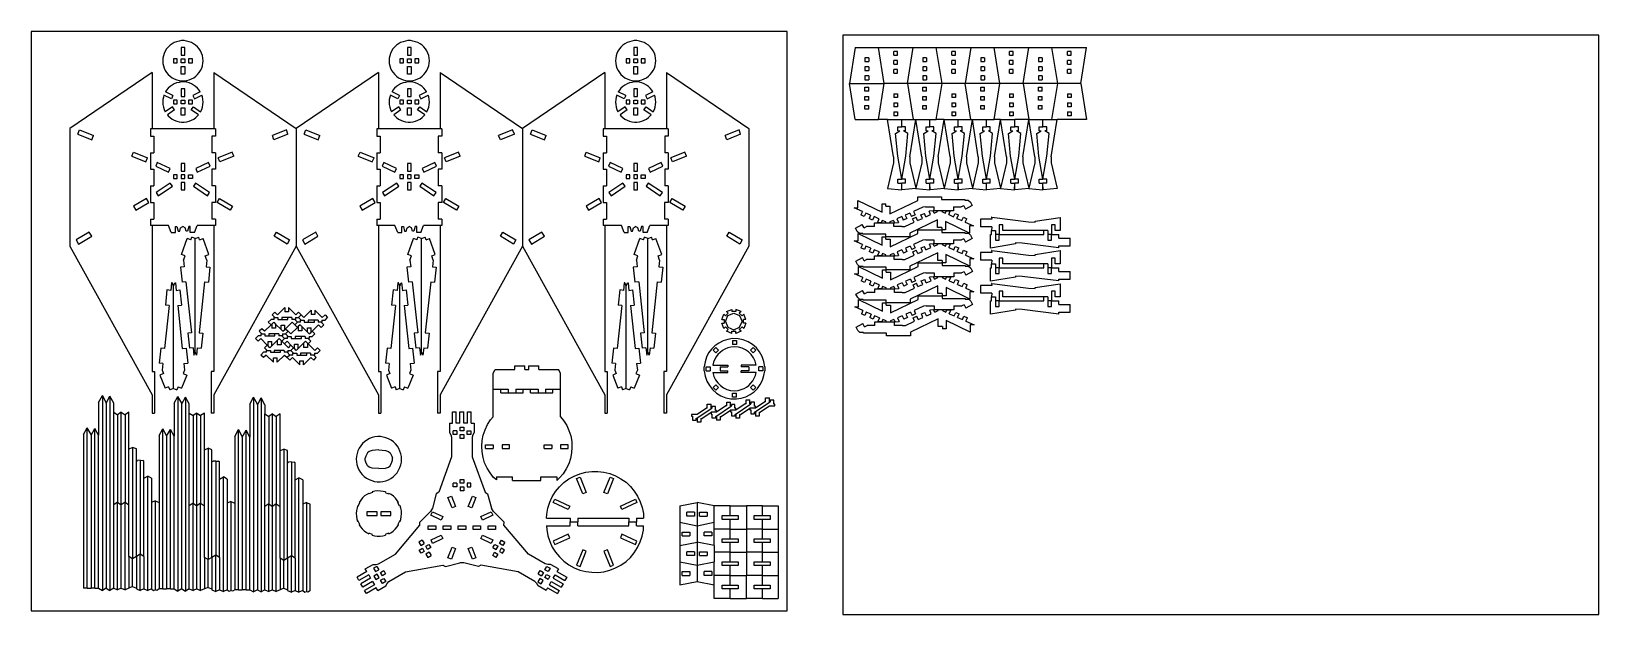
# Model space of a CAD drawing. Extents: x -622 to 622, y -231 to 231.
import ezdxf

# ---------------------------------------------------------------- set-up
doc = ezdxf.new("R2010")
doc.units = 0
doc.header["$MEASUREMENT"] = 0
doc.layers.get('0').update_dxf_attribs({"linetype": 'CONTINUOUS'})

msp = doc.modelspace()

# ---------------------------------------------------------------- linework, layer by layer
for p, q in [((-622, 231.5), (-622, -228.5)), ((-22, 231.5), (-622, 231.5)), ((-502.7, 224.1), (-504.7, 223.8)), ((-500.7, 224.1), (-502.7, 224.1)), ((-498.8, 223.8), (-500.7, 224.1)), ((-323.1, 224.1), (-325.1, 223.8)), ((-321.1, 224.1), (-323.1, 224.1)), ((-319.1, 223.8), (-321.1, 224.1)), ((-143.4, 224.1), (-145.4, 223.8)), ((-141.4, 224.1), (-143.4, 224.1)), ((-139.4, 223.8), (-141.4, 224.1)), ((-22, -228.5), (-22, 231.5)), ((22, 228.5), (22, -231.5)), ((622, 228.5), (22, 228.5)), ((622, -231.5), (622, 228.5)), ((-517.2, 212.1), (-517.5, 210.1)), ((-516.6, 214), (-517.2, 212.1)), ((-515.7, 215.8), (-516.6, 214)), ((-514.6, 217.5), (-515.7, 215.8)), ((-513.4, 219), (-514.6, 217.5)), ((-511.9, 220.4), (-513.4, 219)), ((-510.3, 221.6), (-511.9, 220.4)), ((-508.5, 222.6), (-510.3, 221.6)), ((-506.7, 223.3), (-508.5, 222.6)), ((-504.7, 223.8), (-506.7, 223.3)), ((-500.2, 218.6), (-503.2, 218.6)), ((-503.2, 218.6), (-503.2, 212.6)), ((-503.2, 212.6), (-500.2, 212.6)), ((-500.2, 212.6), (-500.2, 218.6)), ((-496.8, 223.3), (-498.8, 223.8)), ((-494.9, 222.6), (-496.8, 223.3)), ((-493.2, 221.6), (-494.9, 222.6)), ((-491.6, 220.5), (-493.2, 221.6)), ((-490.1, 219.1), (-491.6, 220.5)), ((-488.8, 217.6), (-490.1, 219.1)), ((-487.7, 215.9), (-488.8, 217.6)), ((-486.9, 214.1), (-487.7, 215.9)), ((-486.2, 212.2), (-486.9, 214.1)), ((-485.9, 210.2), (-486.2, 212.2)), ((-337.5, 212.1), (-337.9, 210.1)), ((-336.9, 214), (-337.5, 212.1)), ((-336, 215.8), (-336.9, 214)), ((-335, 217.5), (-336, 215.8)), ((-333.7, 219), (-335, 217.5)), ((-332.2, 220.4), (-333.7, 219)), ((-330.6, 221.6), (-332.2, 220.4)), ((-328.9, 222.6), (-330.6, 221.6)), ((-327, 223.3), (-328.9, 222.6)), ((-325.1, 223.8), (-327, 223.3)), ((-320.5, 218.6), (-323.5, 218.6)), ((-323.5, 218.6), (-323.5, 212.6)), ((-323.5, 212.6), (-320.5, 212.6)), ((-320.5, 212.6), (-320.5, 218.6)), ((-317.1, 223.3), (-319.1, 223.8)), ((-315.3, 222.6), (-317.1, 223.3)), ((-313.5, 221.6), (-315.3, 222.6)), ((-311.9, 220.5), (-313.5, 221.6)), ((-310.4, 219.1), (-311.9, 220.5)), ((-309.1, 217.6), (-310.4, 219.1)), ((-308.1, 215.9), (-309.1, 217.6)), ((-307.2, 214.1), (-308.1, 215.9)), ((-306.6, 212.2), (-307.2, 214.1)), ((-306.2, 210.2), (-306.6, 212.2)), ((-157.8, 212.1), (-158.2, 210.1)), ((-157.2, 214), (-157.8, 212.1)), ((-156.4, 215.8), (-157.2, 214)), ((-155.3, 217.5), (-156.4, 215.8)), ((-154, 219), (-155.3, 217.5)), ((-152.6, 220.4), (-154, 219)), ((-151, 221.6), (-152.6, 220.4)), ((-149.2, 222.6), (-151, 221.6)), ((-147.3, 223.3), (-149.2, 222.6)), ((-145.4, 223.8), (-147.3, 223.3)), ((-140.9, 218.6), (-143.9, 218.6)), ((-143.9, 218.6), (-143.9, 212.6)), ((-143.9, 212.6), (-140.9, 212.6)), ((-140.9, 212.6), (-140.9, 218.6)), ((-137.5, 223.3), (-139.4, 223.8)), ((-135.6, 222.6), (-137.5, 223.3)), ((-133.9, 221.6), (-135.6, 222.6)), ((-132.2, 220.5), (-133.9, 221.6)), ((-130.8, 219.1), (-132.2, 220.5)), ((-129.5, 217.6), (-130.8, 219.1)), ((-128.4, 215.9), (-129.5, 217.6)), ((-127.5, 214.1), (-128.4, 215.9)), ((-126.9, 212.2), (-127.5, 214.1)), ((-126.5, 210.2), (-126.9, 212.2)), ((32, 218.6), (27.4, 190.1)), ((32, 218.6), (50.3, 218.6)), ((54.9, 190.1), (50.3, 218.6)), ((50.3, 218.6), (77.9, 218.6)), ((62.6, 212.6), (62.6, 215.6)), ((65.6, 215.6), (62.6, 215.6)), ((62.6, 212.6), (65.6, 212.6)), ((65.6, 212.6), (65.6, 215.6)), ((73.3, 190.1), (77.9, 218.6)), ((77.9, 218.6), (96.2, 218.6)), ((100.8, 190.1), (96.2, 218.6)), ((96.2, 218.6), (123.8, 218.6)), ((108.5, 212.6), (108.5, 215.6)), ((111.5, 215.6), (108.5, 215.6)), ((108.5, 212.6), (111.5, 212.6)), ((111.5, 212.6), (111.5, 215.6)), ((123.8, 218.6), (119.2, 190.1)), ((123.8, 218.6), (142.2, 218.6)), ((146.8, 190.1), (142.2, 218.6)), ((142.2, 218.6), (169.7, 218.6)), ((154.4, 212.6), (154.4, 215.6)), ((157.4, 215.6), (154.4, 215.6)), ((154.4, 212.6), (157.4, 212.6)), ((157.4, 212.6), (157.4, 215.6)), ((165.1, 190.1), (169.7, 218.6)), ((169.7, 218.6), (188.1, 218.6)), ((192.7, 190.1), (188.1, 218.6)), ((188.1, 218.6), (215.6, 218.6)), ((200.4, 212.6), (200.4, 215.6)), ((203.4, 215.6), (200.4, 215.6)), ((200.4, 212.6), (203.4, 212.6)), ((203.4, 212.6), (203.4, 215.6)), ((211, 190.1), (215.6, 218.6)), ((-517.5, 210.1), (-517.7, 208.1)), ((-517.7, 208.1), (-517.5, 206.1)), ((-517.5, 206.1), (-517.2, 204.1)), ((-517.2, 204.1), (-516.5, 202.2)), ((-516.5, 202.2), (-515.7, 200.4)), ((-515.7, 200.4), (-514.6, 198.7)), ((-509.2, 209.6), (-509.2, 206.6)), ((-506.2, 209.6), (-509.2, 209.6)), ((-509.2, 206.6), (-506.2, 206.6)), ((-506.2, 206.6), (-506.2, 209.6)), ((-503.2, 206.6), (-503.2, 209.6)), ((-503.2, 209.6), (-500.2, 209.6)), ((-500.2, 206.6), (-503.2, 206.6)), ((-503.2, 197.6), (-503.2, 203.6)), ((-503.2, 203.6), (-500.2, 203.6)), ((-500.2, 209.6), (-500.2, 206.6)), ((-500.2, 203.6), (-500.2, 197.6)), ((-497.2, 209.6), (-497.2, 206.6)), ((-494.2, 209.6), (-497.2, 209.6)), ((-497.2, 206.6), (-494.2, 206.6)), ((-494.2, 206.6), (-494.2, 209.6)), ((-488.8, 198.8), (-487.7, 200.5)), ((-487.7, 200.5), (-486.8, 202.3)), ((-486.8, 202.3), (-486.2, 204.2)), ((-486.2, 204.2), (-485.8, 206.2)), ((-485.7, 208.2), (-485.9, 210.2)), ((-485.8, 206.2), (-485.7, 208.2)), ((-337.9, 210.1), (-338, 208.1)), ((-338, 208.1), (-337.9, 206.1)), ((-337.9, 206.1), (-337.5, 204.1)), ((-337.5, 204.1), (-336.9, 202.2)), ((-336.9, 202.2), (-336, 200.4)), ((-336, 200.4), (-334.9, 198.7)), ((-329.5, 209.6), (-329.5, 206.6)), ((-326.5, 209.6), (-329.5, 209.6)), ((-329.5, 206.6), (-326.5, 206.6)), ((-326.5, 206.6), (-326.5, 209.6)), ((-323.5, 206.6), (-323.5, 209.6)), ((-323.5, 209.6), (-320.5, 209.6)), ((-320.5, 206.6), (-323.5, 206.6)), ((-323.5, 197.6), (-323.5, 203.6)), ((-323.5, 203.6), (-320.5, 203.6)), ((-320.5, 209.6), (-320.5, 206.6)), ((-320.5, 203.6), (-320.5, 197.6)), ((-317.5, 209.6), (-317.5, 206.6)), ((-314.5, 209.6), (-317.5, 209.6)), ((-317.5, 206.6), (-314.5, 206.6)), ((-314.5, 206.6), (-314.5, 209.6)), ((-309.1, 198.8), (-308, 200.5)), ((-308, 200.5), (-307.2, 202.3)), ((-307.2, 202.3), (-306.6, 204.2)), ((-306.6, 204.2), (-306.2, 206.2)), ((-306.1, 208.2), (-306.2, 210.2)), ((-306.2, 206.2), (-306.1, 208.2)), ((-158.2, 210.1), (-158.3, 208.1)), ((-158.3, 208.1), (-158.2, 206.1)), ((-158.2, 206.1), (-157.8, 204.1)), ((-157.8, 204.1), (-157.2, 202.2)), ((-157.2, 202.2), (-156.3, 200.4)), ((-156.3, 200.4), (-155.3, 198.7)), ((-149.9, 209.6), (-149.9, 206.6)), ((-146.9, 209.6), (-149.9, 209.6)), ((-149.9, 206.6), (-146.9, 206.6)), ((-146.9, 206.6), (-146.9, 209.6)), ((-143.9, 206.6), (-143.9, 209.6)), ((-143.9, 209.6), (-140.9, 209.6)), ((-140.9, 206.6), (-143.9, 206.6)), ((-143.9, 197.6), (-143.9, 203.6)), ((-143.9, 203.6), (-140.9, 203.6)), ((-140.9, 209.6), (-140.9, 206.6)), ((-140.9, 203.6), (-140.9, 197.6)), ((-137.9, 209.6), (-137.9, 206.6)), ((-134.9, 209.6), (-137.9, 209.6)), ((-137.9, 206.6), (-134.9, 206.6)), ((-134.9, 206.6), (-134.9, 209.6)), ((-129.4, 198.8), (-128.4, 200.5)), ((-128.4, 200.5), (-127.5, 202.3)), ((-127.5, 202.3), (-126.9, 204.2)), ((-126.9, 204.2), (-126.5, 206.2)), ((-126.4, 208.2), (-126.5, 210.2)), ((-126.5, 206.2), (-126.4, 208.2)), ((39.6, 210.5), (39.6, 207.5)), ((42.6, 210.5), (39.6, 210.5)), ((39.6, 207.5), (42.6, 207.5)), ((39.6, 203.3), (39.6, 200.3)), ((42.6, 203.3), (39.6, 203.3)), ((39.6, 200.3), (42.6, 200.3)), ((42.6, 210.5), (42.6, 207.5)), ((42.6, 203.3), (42.6, 200.3)), ((62.6, 205.4), (62.6, 208.4)), ((65.6, 208.4), (62.6, 208.4)), ((62.6, 205.4), (65.6, 205.4)), ((65.6, 201.2), (62.6, 201.2)), ((62.6, 198.2), (62.6, 201.2)), ((65.6, 205.4), (65.6, 208.4)), ((65.6, 198.2), (65.6, 201.2)), ((85.6, 210.5), (85.6, 207.5)), ((88.6, 210.5), (85.6, 210.5)), ((85.6, 207.5), (88.6, 207.5)), ((85.6, 203.3), (85.6, 200.3)), ((88.6, 203.3), (85.6, 203.3)), ((85.6, 200.3), (88.6, 200.3)), ((88.6, 210.5), (88.6, 207.5)), ((88.6, 203.3), (88.6, 200.3)), ((108.5, 205.4), (108.5, 208.4)), ((111.5, 208.4), (108.5, 208.4)), ((108.5, 205.4), (111.5, 205.4)), ((111.5, 201.2), (108.5, 201.2)), ((108.5, 198.2), (108.5, 201.2)), ((111.5, 205.4), (111.5, 208.4)), ((111.5, 198.2), (111.5, 201.2)), ((131.5, 210.5), (131.5, 207.5)), ((134.5, 210.5), (131.5, 210.5)), ((131.5, 207.5), (134.5, 207.5)), ((131.5, 203.3), (131.5, 200.3)), ((134.5, 203.3), (131.5, 203.3)), ((131.5, 200.3), (134.5, 200.3)), ((134.5, 210.5), (134.5, 207.5)), ((134.5, 203.3), (134.5, 200.3)), ((154.4, 205.4), (154.4, 208.4)), ((157.4, 208.4), (154.4, 208.4)), ((154.4, 205.4), (157.4, 205.4)), ((157.4, 201.2), (154.4, 201.2)), ((154.4, 198.2), (154.4, 201.2)), ((157.4, 205.4), (157.4, 208.4)), ((157.4, 198.2), (157.4, 201.2)), ((177.4, 210.5), (177.4, 207.5)), ((180.4, 210.5), (177.4, 210.5)), ((177.4, 207.5), (180.4, 207.5)), ((177.4, 203.3), (177.4, 200.3)), ((180.4, 203.3), (177.4, 203.3)), ((177.4, 200.3), (180.4, 200.3)), ((180.4, 210.5), (180.4, 207.5)), ((180.4, 203.3), (180.4, 200.3)), ((200.4, 205.4), (200.4, 208.4)), ((203.4, 208.4), (200.4, 208.4)), ((200.4, 205.4), (203.4, 205.4)), ((203.4, 201.2), (200.4, 201.2)), ((200.4, 198.2), (200.4, 201.2)), ((203.4, 205.4), (203.4, 208.4)), ((203.4, 198.2), (203.4, 201.2)), ((-526.2, 198.9), (-591.5, 154.3)), ((-526.2, 198.9), (-526.2, 154.2)), ((-514.6, 198.7), (-513.3, 197.2)), ((-511.9, 187.6), (-513.4, 186.3)), ((-513.3, 197.2), (-511.8, 195.8)), ((-510.3, 188.8), (-511.9, 187.6)), ((-511.8, 195.8), (-510.2, 194.6)), ((-508.5, 189.8), (-510.3, 188.8)), ((-510.2, 194.6), (-508.5, 193.7)), ((-508.5, 193.7), (-506.6, 192.9)), ((-506.7, 190.5), (-508.5, 189.8)), ((-504.7, 191), (-506.7, 190.5)), ((-506.6, 192.9), (-504.6, 192.4)), ((-502.7, 191.3), (-504.7, 191)), ((-504.6, 192.4), (-502.7, 192.2)), ((-500.2, 197.6), (-503.2, 197.6)), ((-502.7, 192.2), (-500.7, 192.2)), ((-500.7, 191.3), (-502.7, 191.3)), ((-500.7, 192.2), (-498.7, 192.5)), ((-498.7, 191.1), (-500.7, 191.3)), ((-498.7, 192.5), (-496.7, 193)), ((-496.8, 190.6), (-498.7, 191.1)), ((-494.9, 189.8), (-496.8, 190.6)), ((-496.7, 193), (-494.9, 193.7)), ((-494.9, 193.7), (-493.1, 194.7)), ((-493.2, 188.9), (-494.9, 189.8)), ((-491.6, 187.7), (-493.2, 188.9)), ((-493.1, 194.7), (-491.5, 195.9)), ((-490.1, 186.3), (-491.6, 187.7)), ((-491.5, 195.9), (-490, 197.2)), ((-490, 197.2), (-488.8, 198.8)), ((-477.2, 198.9), (-411.9, 154.3)), ((-477.2, 198.9), (-477.2, 154.2)), ((-346.5, 198.9), (-411.9, 154.3)), ((-346.5, 198.9), (-346.5, 154.2)), ((-334.9, 198.7), (-333.6, 197.2)), ((-332.2, 187.6), (-333.7, 186.3)), ((-333.6, 197.2), (-332.2, 195.8)), ((-332.2, 195.8), (-330.6, 194.6)), ((-330.6, 188.8), (-332.2, 187.6)), ((-330.6, 194.6), (-328.8, 193.7)), ((-328.9, 189.8), (-330.6, 188.8)), ((-327, 190.5), (-328.9, 189.8)), ((-328.8, 193.7), (-326.9, 192.9)), ((-325.1, 191), (-327, 190.5)), ((-326.9, 192.9), (-325, 192.4)), ((-323.1, 191.3), (-325.1, 191)), ((-325, 192.4), (-323, 192.2)), ((-320.5, 197.6), (-323.5, 197.6)), ((-321.1, 191.3), (-323.1, 191.3)), ((-323, 192.2), (-321, 192.2)), ((-319.1, 191.1), (-321.1, 191.3)), ((-321, 192.2), (-319, 192.5)), ((-317.1, 190.6), (-319.1, 191.1)), ((-319, 192.5), (-317.1, 193)), ((-317.1, 193), (-315.2, 193.7)), ((-315.3, 189.8), (-317.1, 190.6)), ((-313.5, 188.9), (-315.3, 189.8)), ((-315.2, 193.7), (-313.4, 194.7)), ((-311.9, 187.7), (-313.5, 188.9)), ((-313.4, 194.7), (-311.8, 195.9)), ((-310.4, 186.3), (-311.9, 187.7)), ((-311.8, 195.9), (-310.4, 197.2)), ((-310.4, 197.2), (-309.1, 198.8)), ((-297.5, 198.9), (-232.2, 154.3)), ((-297.5, 198.9), (-297.5, 154.2)), ((-166.9, 198.9), (-232.2, 154.3)), ((-166.9, 198.9), (-166.9, 154.2)), ((-155.3, 198.7), (-154, 197.2)), ((-154, 197.2), (-152.5, 195.8)), ((-152.6, 187.6), (-154, 186.3)), ((-151, 188.8), (-152.6, 187.6)), ((-152.5, 195.8), (-150.9, 194.6)), ((-149.2, 189.8), (-151, 188.8)), ((-150.9, 194.6), (-149.1, 193.7)), ((-147.3, 190.5), (-149.2, 189.8)), ((-149.1, 193.7), (-147.3, 192.9)), ((-147.3, 192.9), (-145.3, 192.4)), ((-145.4, 191), (-147.3, 190.5)), ((-143.4, 191.3), (-145.4, 191)), ((-145.3, 192.4), (-143.3, 192.2)), ((-140.9, 197.6), (-143.9, 197.6)), ((-141.4, 191.3), (-143.4, 191.3)), ((-143.3, 192.2), (-141.3, 192.2)), ((-139.4, 191.1), (-141.4, 191.3)), ((-141.3, 192.2), (-139.3, 192.5)), ((-137.5, 190.6), (-139.4, 191.1)), ((-139.3, 192.5), (-137.4, 193)), ((-135.6, 189.8), (-137.5, 190.6)), ((-137.4, 193), (-135.5, 193.7)), ((-133.8, 188.9), (-135.6, 189.8)), ((-135.5, 193.7), (-133.8, 194.7)), ((-133.8, 194.7), (-132.2, 195.9)), ((-132.2, 187.7), (-133.8, 188.9)), ((-132.2, 195.9), (-130.7, 197.2)), ((-130.8, 186.3), (-132.2, 187.7)), ((-130.7, 197.2), (-129.4, 198.8)), ((-117.9, 198.9), (-52.5, 154.3)), ((-117.9, 198.9), (-117.9, 154.2)), ((32, 161.5), (27.4, 190.1)), ((27.4, 190.1), (54.9, 190.1)), ((39.6, 196.1), (39.6, 193.1)), ((42.6, 196.1), (39.6, 196.1)), ((39.6, 193.1), (42.6, 193.1)), ((39.6, 184.1), (39.6, 187.1)), ((39.6, 187.1), (42.6, 187.1)), ((42.6, 196.1), (42.6, 193.1)), ((42.6, 184.1), (42.6, 187.1)), ((50.3, 161.5), (54.9, 190.1)), ((73.3, 190.1), (54.9, 190.1)), ((62.6, 198.2), (65.6, 198.2)), ((73.3, 190.1), (77.9, 161.5)), ((100.8, 190.1), (73.3, 190.1)), ((85.6, 196.1), (85.6, 193.1)), ((88.6, 196.1), (85.6, 196.1)), ((85.6, 193.1), (88.6, 193.1)), ((85.6, 184.1), (85.6, 187.1)), ((85.6, 187.1), (88.6, 187.1)), ((88.6, 196.1), (88.6, 193.1)), ((88.6, 184.1), (88.6, 187.1)), ((96.2, 161.5), (100.8, 190.1)), ((119.2, 190.1), (100.8, 190.1)), ((108.5, 198.2), (111.5, 198.2)), ((123.8, 161.5), (119.2, 190.1)), ((146.8, 190.1), (119.2, 190.1)), ((131.5, 196.1), (131.5, 193.1)), ((134.5, 196.1), (131.5, 196.1)), ((131.5, 193.1), (134.5, 193.1)), ((131.5, 184.1), (131.5, 187.1)), ((131.5, 187.1), (134.5, 187.1)), ((134.5, 196.1), (134.5, 193.1)), ((134.5, 184.1), (134.5, 187.1)), ((142.2, 161.5), (146.8, 190.1)), ((165.1, 190.1), (146.8, 190.1)), ((154.4, 198.2), (157.4, 198.2)), ((165.1, 190.1), (169.7, 161.5)), ((192.7, 190.1), (165.1, 190.1)), ((177.4, 196.1), (177.4, 193.1)), ((180.4, 196.1), (177.4, 196.1)), ((177.4, 193.1), (180.4, 193.1)), ((177.4, 184.1), (177.4, 187.1)), ((177.4, 187.1), (180.4, 187.1)), ((180.4, 196.1), (180.4, 193.1)), ((180.4, 184.1), (180.4, 187.1)), ((188.1, 161.5), (192.7, 190.1)), ((211, 190.1), (192.7, 190.1)), ((200.4, 198.2), (203.4, 198.2)), ((211, 190.1), (215.6, 161.5)), ((-517.5, 177.3), (-517.7, 175.3)), ((-517.7, 175.3), (-517.5, 173.3)), ((-517.2, 179.3), (-517.5, 177.3)), ((-516.7, 180.8), (-517.2, 179.3)), ((-510.8, 178), (-516.7, 180.8)), ((-514.6, 184.7), (-515.4, 183.5)), ((-509.6, 180.7), (-515.4, 183.5)), ((-513.4, 186.3), (-514.6, 184.7)), ((-509.6, 180.7), (-510.8, 178)), ((-509.2, 176.9), (-509.2, 173.9)), ((-506.2, 176.9), (-509.2, 176.9)), ((-506.2, 173.9), (-506.2, 176.9)), ((-503.2, 185.9), (-503.2, 179.9)), ((-500.2, 185.9), (-503.2, 185.9)), ((-503.2, 179.9), (-500.2, 179.9)), ((-503.2, 176.9), (-500.2, 176.9)), ((-503.2, 173.9), (-503.2, 176.9)), ((-500.2, 179.9), (-500.2, 185.9)), ((-500.2, 176.9), (-500.2, 173.9)), ((-494.2, 176.9), (-497.2, 176.9)), ((-497.2, 176.9), (-497.2, 173.9)), ((-494.2, 173.9), (-494.2, 176.9)), ((-488, 183.5), (-493.8, 180.7)), ((-493.8, 180.7), (-492.6, 178)), ((-492.6, 178), (-486.7, 180.8)), ((-488.8, 184.8), (-490.1, 186.3)), ((-488, 183.5), (-488.8, 184.8)), ((-486.2, 179.4), (-486.7, 180.8)), ((-485.9, 177.4), (-486.2, 179.4)), ((-485.7, 175.4), (-485.9, 177.4)), ((-485.8, 173.4), (-485.7, 175.4)), ((-337.9, 177.3), (-338, 175.3)), ((-338, 175.3), (-337.9, 173.3)), ((-337.5, 179.3), (-337.9, 177.3)), ((-337, 180.8), (-337.5, 179.3)), ((-331.2, 178), (-337, 180.8)), ((-335, 184.7), (-335.7, 183.5)), ((-329.9, 180.7), (-335.7, 183.5)), ((-333.7, 186.3), (-335, 184.7)), ((-329.9, 180.7), (-331.2, 178)), ((-329.5, 176.9), (-329.5, 173.9)), ((-326.5, 176.9), (-329.5, 176.9)), ((-326.5, 173.9), (-326.5, 176.9)), ((-320.5, 185.9), (-323.5, 185.9)), ((-323.5, 185.9), (-323.5, 179.9)), ((-323.5, 179.9), (-320.5, 179.9)), ((-323.5, 173.9), (-323.5, 176.9)), ((-323.5, 176.9), (-320.5, 176.9)), ((-320.5, 179.9), (-320.5, 185.9)), ((-320.5, 176.9), (-320.5, 173.9)), ((-317.5, 176.9), (-317.5, 173.9)), ((-314.5, 176.9), (-317.5, 176.9)), ((-314.5, 173.9), (-314.5, 176.9)), ((-308.3, 183.5), (-314.2, 180.7)), ((-314.2, 180.7), (-312.9, 178)), ((-312.9, 178), (-307, 180.8)), ((-309.1, 184.8), (-310.4, 186.3)), ((-308.3, 183.5), (-309.1, 184.8)), ((-306.6, 179.4), (-307, 180.8)), ((-306.2, 177.4), (-306.6, 179.4)), ((-306.1, 175.4), (-306.2, 177.4)), ((-306.2, 173.4), (-306.1, 175.4)), ((-158.2, 177.3), (-158.3, 175.3)), ((-158.3, 175.3), (-158.2, 173.3)), ((-157.8, 179.3), (-158.2, 177.3)), ((-157.4, 180.8), (-157.8, 179.3)), ((-151.5, 178), (-157.4, 180.8)), ((-155.3, 184.7), (-156.1, 183.5)), ((-150.2, 180.7), (-156.1, 183.5)), ((-154, 186.3), (-155.3, 184.7)), ((-150.2, 180.7), (-151.5, 178)), ((-149.9, 176.9), (-149.9, 173.9)), ((-146.9, 176.9), (-149.9, 176.9)), ((-146.9, 173.9), (-146.9, 176.9)), ((-143.9, 185.9), (-143.9, 179.9)), ((-140.9, 185.9), (-143.9, 185.9)), ((-143.9, 179.9), (-140.9, 179.9)), ((-143.9, 176.9), (-140.9, 176.9)), ((-143.9, 173.9), (-143.9, 176.9)), ((-140.9, 179.9), (-140.9, 185.9)), ((-140.9, 176.9), (-140.9, 173.9)), ((-134.9, 176.9), (-137.9, 176.9)), ((-137.9, 176.9), (-137.9, 173.9)), ((-134.9, 173.9), (-134.9, 176.9)), ((-128.6, 183.5), (-134.5, 180.7)), ((-134.5, 180.7), (-133.2, 178)), ((-133.2, 178), (-127.4, 180.8)), ((-129.5, 184.8), (-130.8, 186.3)), ((-128.6, 183.5), (-129.5, 184.8)), ((-126.9, 179.4), (-127.4, 180.8)), ((-126.5, 177.4), (-126.9, 179.4)), ((-126.4, 175.4), (-126.5, 177.4)), ((-126.5, 173.4), (-126.4, 175.4)), ((42.6, 184.1), (39.6, 184.1)), ((39.6, 176.9), (39.6, 179.9)), ((39.6, 179.9), (42.6, 179.9)), ((42.6, 176.9), (39.6, 176.9)), ((42.6, 176.9), (42.6, 179.9)), ((62.6, 181.9), (62.6, 178.9)), ((62.6, 181.9), (65.6, 181.9)), ((65.6, 178.9), (62.6, 178.9)), ((62.6, 174.7), (62.6, 171.7)), ((62.6, 174.7), (65.6, 174.7)), ((65.6, 181.9), (65.6, 178.9)), ((65.6, 174.7), (65.6, 171.7)), ((88.6, 184.1), (85.6, 184.1)), ((85.6, 176.9), (85.6, 179.9)), ((85.6, 179.9), (88.6, 179.9)), ((88.6, 176.9), (85.6, 176.9)), ((88.6, 176.9), (88.6, 179.9)), ((108.5, 181.9), (108.5, 178.9)), ((108.5, 181.9), (111.5, 181.9)), ((111.5, 178.9), (108.5, 178.9)), ((108.5, 174.7), (108.5, 171.7)), ((108.5, 174.7), (111.5, 174.7)), ((111.5, 181.9), (111.5, 178.9)), ((111.5, 174.7), (111.5, 171.7)), ((134.5, 184.1), (131.5, 184.1)), ((131.5, 176.9), (131.5, 179.9)), ((131.5, 179.9), (134.5, 179.9)), ((134.5, 176.9), (131.5, 176.9)), ((134.5, 176.9), (134.5, 179.9)), ((154.4, 181.9), (154.4, 178.9)), ((154.4, 181.9), (157.4, 181.9)), ((157.4, 178.9), (154.4, 178.9)), ((154.4, 174.7), (154.4, 171.7)), ((154.4, 174.7), (157.4, 174.7)), ((157.4, 181.9), (157.4, 178.9)), ((157.4, 174.7), (157.4, 171.7)), ((180.4, 184.1), (177.4, 184.1)), ((177.4, 176.9), (177.4, 179.9)), ((177.4, 179.9), (180.4, 179.9)), ((180.4, 176.9), (177.4, 176.9)), ((180.4, 176.9), (180.4, 179.9)), ((200.4, 181.9), (200.4, 178.9)), ((200.4, 181.9), (203.4, 181.9)), ((203.4, 178.9), (200.4, 178.9)), ((200.4, 174.7), (200.4, 171.7)), ((200.4, 174.7), (203.4, 174.7)), ((203.4, 181.9), (203.4, 178.9)), ((203.4, 174.7), (203.4, 171.7)), ((-517.5, 173.3), (-517.2, 171.3)), ((-517.2, 171.3), (-516.5, 169.4)), ((-516.5, 169.4), (-515.7, 167.7)), ((-510, 171.5), (-515.7, 167.7)), ((-508.3, 169.1), (-514, 165.2)), ((-514, 165.2), (-513.3, 164.4)), ((-513.3, 164.4), (-511.8, 163)), ((-511.8, 163), (-510.2, 161.8)), ((-510.2, 161.8), (-508.5, 160.9)), ((-508.3, 169.1), (-510, 171.5)), ((-509.2, 173.9), (-506.2, 173.9)), ((-500.2, 173.9), (-503.2, 173.9)), ((-503.2, 164.9), (-503.2, 170.9)), ((-503.2, 170.9), (-500.2, 170.9)), ((-500.2, 164.9), (-503.2, 164.9)), ((-500.2, 170.9), (-500.2, 164.9)), ((-497.2, 173.9), (-494.2, 173.9)), ((-495.1, 169.1), (-493.4, 171.5)), ((-489.4, 165.2), (-495.1, 169.1)), ((-494.9, 160.9), (-493.1, 161.9)), ((-493.4, 171.5), (-487.7, 167.7)), ((-493.1, 161.9), (-491.5, 163.1)), ((-491.5, 163.1), (-490, 164.5)), ((-490, 164.5), (-489.4, 165.2)), ((-487.7, 167.7), (-486.8, 169.5)), ((-487.7, 167.7), (-487.7, 167.7)), ((-486.8, 169.5), (-486.2, 171.4)), ((-486.2, 171.4), (-485.8, 173.4)), ((-337.9, 173.3), (-337.5, 171.3)), ((-337.5, 171.3), (-336.9, 169.4)), ((-336.9, 169.4), (-336, 167.7)), ((-330.3, 171.5), (-336, 167.7)), ((-328.6, 169.1), (-334.3, 165.2)), ((-334.3, 165.2), (-333.6, 164.4)), ((-333.6, 164.4), (-332.2, 163)), ((-332.2, 163), (-330.6, 161.8)), ((-330.6, 161.8), (-328.8, 160.9)), ((-328.6, 169.1), (-330.3, 171.5)), ((-329.5, 173.9), (-326.5, 173.9)), ((-320.5, 173.9), (-323.5, 173.9)), ((-323.5, 164.9), (-323.5, 170.9)), ((-323.5, 170.9), (-320.5, 170.9)), ((-320.5, 164.9), (-323.5, 164.9)), ((-320.5, 170.9), (-320.5, 164.9)), ((-317.5, 173.9), (-314.5, 173.9)), ((-315.4, 169.1), (-313.7, 171.5)), ((-309.8, 165.2), (-315.4, 169.1)), ((-315.2, 160.9), (-313.4, 161.9)), ((-313.7, 171.5), (-308, 167.7)), ((-313.4, 161.9), (-311.8, 163.1)), ((-311.8, 163.1), (-310.4, 164.5)), ((-310.4, 164.5), (-309.8, 165.2)), ((-308, 167.7), (-307.2, 169.5)), ((-308, 167.7), (-308, 167.7)), ((-307.2, 169.5), (-306.6, 171.4)), ((-306.6, 171.4), (-306.2, 173.4)), ((-158.2, 173.3), (-157.8, 171.3)), ((-157.8, 171.3), (-157.2, 169.4)), ((-157.2, 169.4), (-156.4, 167.7)), ((-150.7, 171.5), (-156.4, 167.7)), ((-149, 169.1), (-154.6, 165.2)), ((-154.6, 165.2), (-154, 164.4)), ((-154, 164.4), (-152.5, 163)), ((-152.5, 163), (-150.9, 161.8)), ((-150.9, 161.8), (-149.1, 160.9)), ((-149, 169.1), (-150.7, 171.5)), ((-149.9, 173.9), (-146.9, 173.9)), ((-140.9, 173.9), (-143.9, 173.9)), ((-143.9, 164.9), (-143.9, 170.9)), ((-143.9, 170.9), (-140.9, 170.9)), ((-140.9, 164.9), (-143.9, 164.9)), ((-140.9, 170.9), (-140.9, 164.9)), ((-137.9, 173.9), (-134.9, 173.9)), ((-135.8, 169.1), (-134.1, 171.5)), ((-130.1, 165.2), (-135.8, 169.1)), ((-135.5, 160.9), (-133.8, 161.9)), ((-134.1, 171.5), (-128.4, 167.7)), ((-133.8, 161.9), (-132.2, 163.1)), ((-132.2, 163.1), (-130.7, 164.5)), ((-130.7, 164.5), (-130.1, 165.2)), ((-128.4, 167.7), (-127.5, 169.5)), ((-128.4, 167.7), (-128.4, 167.7)), ((-127.5, 169.5), (-126.9, 171.4)), ((-126.9, 171.4), (-126.5, 173.4)), ((39.6, 172.7), (42.6, 172.7)), ((39.6, 169.7), (39.6, 172.7)), ((42.6, 169.7), (39.6, 169.7)), ((42.6, 169.7), (42.6, 172.7)), ((65.6, 171.7), (62.6, 171.7)), ((62.6, 167.5), (62.6, 164.5)), ((62.6, 167.5), (65.6, 167.5)), ((65.6, 164.5), (62.6, 164.5)), ((65.6, 167.5), (65.6, 164.5)), ((85.6, 172.7), (88.6, 172.7)), ((85.6, 169.7), (85.6, 172.7)), ((88.6, 169.7), (85.6, 169.7)), ((88.6, 169.7), (88.6, 172.7)), ((111.5, 171.7), (108.5, 171.7)), ((108.5, 167.5), (108.5, 164.5)), ((108.5, 167.5), (111.5, 167.5)), ((111.5, 164.5), (108.5, 164.5)), ((111.5, 167.5), (111.5, 164.5)), ((131.5, 172.7), (134.5, 172.7)), ((131.5, 169.7), (131.5, 172.7)), ((134.5, 169.7), (131.5, 169.7)), ((134.5, 169.7), (134.5, 172.7)), ((157.4, 171.7), (154.4, 171.7)), ((154.4, 167.5), (154.4, 164.5)), ((154.4, 167.5), (157.4, 167.5)), ((157.4, 164.5), (154.4, 164.5)), ((157.4, 167.5), (157.4, 164.5)), ((177.4, 172.7), (180.4, 172.7)), ((177.4, 169.7), (177.4, 172.7)), ((180.4, 169.7), (177.4, 169.7)), ((180.4, 169.7), (180.4, 172.7)), ((203.4, 171.7), (200.4, 171.7)), ((200.4, 167.5), (200.4, 164.5)), ((200.4, 167.5), (203.4, 167.5)), ((203.4, 164.5), (200.4, 164.5)), ((203.4, 167.5), (203.4, 164.5)), ((-591.5, 154.3), (-591.5, 61.1)), ((-585.1, 150), (-583.8, 153.3)), ((-585.1, 150), (-574, 145.4)), ((-583.8, 153.3), (-572.6, 148.7)), ((-527.5, 154.2), (-527.5, 148.2)), ((-526.2, 154.2), (-527.5, 154.2)), ((-477.2, 154.2), (-526.2, 154.2)), ((-508.5, 160.9), (-506.6, 160.2)), ((-506.6, 160.2), (-504.6, 159.7)), ((-504.6, 159.7), (-502.7, 159.4)), ((-502.7, 159.4), (-500.6, 159.4)), ((-500.6, 159.4), (-498.7, 159.7)), ((-498.7, 159.7), (-496.7, 160.2)), ((-496.7, 160.2), (-494.9, 160.9)), ((-475.9, 154.2), (-477.2, 154.2)), ((-475.9, 154.2), (-475.9, 148.2)), ((-419.6, 153.3), (-430.7, 148.7)), ((-418.3, 150), (-429.4, 145.4)), ((-418.3, 150), (-419.6, 153.3)), ((-411.9, 154.3), (-411.9, 61.1)), ((-405.4, 150), (-404.1, 153.3)), ((-405.4, 150), (-394.3, 145.4)), ((-404.1, 153.3), (-393, 148.7)), ((-346.5, 154.2), (-347.8, 154.2)), ((-347.8, 154.2), (-347.8, 148.2)), ((-297.5, 154.2), (-346.5, 154.2)), ((-328.8, 160.9), (-326.9, 160.2)), ((-326.9, 160.2), (-325, 159.7)), ((-325, 159.7), (-323, 159.4)), ((-323, 159.4), (-321, 159.4)), ((-321, 159.4), (-319, 159.7)), ((-319, 159.7), (-317.1, 160.2)), ((-317.1, 160.2), (-315.2, 160.9)), ((-296.2, 154.2), (-297.5, 154.2)), ((-296.2, 154.2), (-296.2, 148.2)), ((-240, 153.3), (-251.1, 148.7)), ((-238.6, 150), (-249.7, 145.4)), ((-238.6, 150), (-240, 153.3)), ((-232.2, 154.3), (-232.2, 61.1)), ((-225.8, 150), (-224.4, 153.3)), ((-225.8, 150), (-214.7, 145.4)), ((-224.4, 153.3), (-213.3, 148.7)), ((-166.9, 154.2), (-168.2, 154.2)), ((-168.2, 154.2), (-168.2, 148.2)), ((-117.9, 154.2), (-166.9, 154.2)), ((-149.1, 160.9), (-147.3, 160.2)), ((-147.3, 160.2), (-145.3, 159.7)), ((-145.3, 159.7), (-143.3, 159.4)), ((-143.3, 159.4), (-141.3, 159.4)), ((-141.3, 159.4), (-139.3, 159.7)), ((-139.3, 159.7), (-137.4, 160.2)), ((-137.4, 160.2), (-135.5, 160.9)), ((-116.6, 154.2), (-117.9, 154.2)), ((-116.6, 154.2), (-116.6, 148.2)), ((-60.3, 153.3), (-71.4, 148.7)), ((-59, 150), (-70.1, 145.4)), ((-59, 150), (-60.3, 153.3)), ((-52.5, 154.3), (-52.5, 61.1)), ((32, 161.5), (50.3, 161.5)), ((57.6, 161.5), (50.3, 161.5)), ((62.3, 131.9), (57.6, 161.5)), ((57.6, 161.5), (68.8, 161.5)), ((63.9, 150.5), (67.3, 152.6)), ((65.7, 132.3), (63.9, 150.5)), ((65.8, 155.6), (68.8, 155.6)), ((65.8, 152.6), (65.8, 155.6)), ((65.8, 152.6), (67.3, 152.6)), ((68.8, 155.6), (68.8, 161.5)), ((68.8, 161.5), (77.9, 161.5)), ((71.8, 155.6), (68.8, 155.6)), ((71.8, 152.6), (70.3, 152.6)), ((73.7, 150.5), (70.3, 152.6)), ((71.8, 152.6), (71.8, 155.6)), ((72, 132.3), (73.7, 150.5)), ((75.3, 131.9), (80, 161.5)), ((77.9, 161.5), (80, 161.5)), ((84.7, 131.9), (80, 161.5)), ((80, 161.5), (91.2, 161.5)), ((86.3, 150.5), (89.7, 152.6)), ((88, 132.3), (86.3, 150.5)), ((88.2, 152.6), (88.2, 155.6)), ((88.2, 155.6), (91.2, 155.6)), ((88.2, 152.6), (89.7, 152.6)), ((91.2, 155.6), (91.2, 161.5)), ((91.2, 161.5), (96.2, 161.5)), ((94.2, 155.6), (91.2, 155.6)), ((94.2, 152.6), (92.7, 152.6)), ((96.1, 150.5), (92.7, 152.6)), ((94.2, 152.6), (94.2, 155.6)), ((94.4, 132.3), (96.1, 150.5)), ((102.4, 161.5), (96.2, 161.5)), ((97.7, 131.9), (102.4, 161.5)), ((102.5, 161.5), (102.4, 161.5)), ((107.2, 131.9), (102.5, 161.5)), ((102.5, 161.5), (113.7, 161.5)), ((108.8, 150.5), (112.2, 152.6)), ((110.5, 132.3), (108.8, 150.5)), ((110.7, 152.6), (110.7, 155.6)), ((110.7, 155.6), (113.7, 155.6)), ((110.7, 152.6), (112.2, 152.6)), ((113.7, 161.5), (123.8, 161.5)), ((113.7, 155.6), (113.7, 161.5)), ((116.7, 155.6), (113.7, 155.6)), ((116.7, 152.6), (115.2, 152.6)), ((118.6, 150.5), (115.2, 152.6)), ((116.7, 152.6), (116.7, 155.6)), ((116.9, 132.3), (118.6, 150.5)), ((120.2, 131.9), (124.9, 161.5)), ((123.8, 161.5), (124.9, 161.5)), ((129.5, 131.9), (124.9, 161.5)), ((124.9, 161.5), (136.1, 161.5)), ((131.2, 150.5), (134.6, 152.6)), ((132.9, 132.3), (131.2, 150.5)), ((133.1, 152.6), (133.1, 155.6)), ((133.1, 155.6), (136.1, 155.6)), ((133.1, 152.6), (134.6, 152.6)), ((136.1, 155.6), (136.1, 161.5)), ((136.1, 161.5), (142.2, 161.5)), ((139.1, 155.6), (136.1, 155.6)), ((139.1, 152.6), (137.6, 152.6)), ((141, 150.5), (137.6, 152.6)), ((139.1, 152.6), (139.1, 155.6)), ((139.2, 132.3), (141, 150.5)), ((147.2, 161.5), (142.2, 161.5)), ((142.6, 131.9), (147.2, 161.5)), ((147.3, 161.5), (147.2, 161.5)), ((152, 131.9), (147.3, 161.5)), ((147.3, 161.5), (158.5, 161.5)), ((153.6, 150.5), (157, 152.6)), ((155.3, 132.3), (153.6, 150.5)), ((155.5, 155.6), (158.5, 155.6)), ((155.5, 152.6), (155.5, 155.6)), ((155.5, 152.6), (157, 152.6)), ((169.7, 161.5), (158.5, 161.5)), ((158.5, 155.6), (158.5, 161.5)), ((161.5, 155.6), (158.5, 155.6)), ((163.4, 150.5), (160, 152.6)), ((161.5, 152.6), (160, 152.6)), ((161.5, 152.6), (161.5, 155.6)), ((161.7, 132.3), (163.4, 150.5)), ((165, 131.9), (169.7, 161.5)), ((169.7, 161.5), (180.9, 161.5)), ((174.4, 131.9), (169.7, 161.5)), ((176, 150.5), (179.4, 152.6)), ((177.7, 132.3), (176, 150.5)), ((177.9, 152.6), (177.9, 155.6)), ((177.9, 155.6), (180.9, 155.6)), ((177.9, 152.6), (179.4, 152.6)), ((180.9, 155.6), (180.9, 161.5)), ((180.9, 161.5), (188.1, 161.5)), ((183.9, 155.6), (180.9, 155.6)), ((183.9, 152.6), (182.4, 152.6)), ((185.8, 150.5), (182.4, 152.6)), ((183.9, 152.6), (183.9, 155.6)), ((184.1, 132.3), (185.8, 150.5)), ((187.4, 131.9), (192.1, 161.5)), ((188.1, 161.5), (192.1, 161.5)), ((215.6, 161.5), (192.1, 161.5)), ((-574, 145.4), (-572.6, 148.7)), ((-527.5, 148.2), (-524.7, 148.2)), ((-524.7, 148.2), (-524.7, 135.1)), ((-478.7, 148.2), (-478.7, 135.1)), ((-475.9, 148.2), (-478.7, 148.2)), ((-429.4, 145.4), (-430.7, 148.7)), ((-394.3, 145.4), (-393, 148.7)), ((-347.8, 148.2), (-345, 148.2)), ((-345, 148.2), (-345, 135.1)), ((-296.2, 148.2), (-299, 148.2)), ((-299, 148.2), (-299, 135.1)), ((-249.7, 145.4), (-251.1, 148.7)), ((-214.7, 145.4), (-213.3, 148.7)), ((-168.2, 148.2), (-165.4, 148.2)), ((-165.4, 148.2), (-165.4, 135.1)), ((-116.6, 148.2), (-119.3, 148.2)), ((-119.3, 148.2), (-119.3, 135.1)), ((-70.1, 145.4), (-71.4, 148.7)), ((-542.2, 132.4), (-540.8, 135.7)), ((-542.2, 132.4), (-531, 127.9)), ((-540.8, 135.7), (-529.7, 131.2)), ((-531, 127.9), (-529.7, 131.2)), ((-527.5, 135.1), (-524.7, 135.1)), ((-527.5, 135.1), (-527.5, 122)), ((-522, 127.3), (-523.3, 124.6)), ((-523.3, 124.6), (-513.1, 119.8)), ((-511.9, 122.6), (-522, 127.3)), ((-503.2, 126.6), (-503.2, 120.6)), ((-500.2, 126.6), (-503.2, 126.6)), ((-500.2, 120.6), (-500.2, 126.6)), ((-481.4, 127.3), (-491.5, 122.6)), ((-490.3, 119.8), (-480.1, 124.6)), ((-480.1, 124.6), (-481.4, 127.3)), ((-475.9, 135.1), (-478.7, 135.1)), ((-475.9, 135.1), (-475.9, 122)), ((-462.6, 135.7), (-473.7, 131.2)), ((-472.3, 127.9), (-473.7, 131.2)), ((-461.2, 132.4), (-472.3, 127.9)), ((-461.2, 132.4), (-462.6, 135.7)), ((-362.5, 132.4), (-361.1, 135.7)), ((-362.5, 132.4), (-351.4, 127.9)), ((-361.1, 135.7), (-350, 131.2)), ((-351.4, 127.9), (-350, 131.2)), ((-347.8, 135.1), (-345, 135.1)), ((-347.8, 135.1), (-347.8, 122)), ((-342.3, 127.3), (-343.6, 124.6)), ((-343.6, 124.6), (-333.5, 119.8)), ((-332.2, 122.6), (-342.3, 127.3)), ((-323.5, 126.6), (-323.5, 120.6)), ((-320.5, 126.6), (-323.5, 126.6)), ((-320.5, 120.6), (-320.5, 126.6)), ((-301.7, 127.3), (-311.9, 122.6)), ((-310.6, 119.8), (-300.5, 124.6)), ((-300.5, 124.6), (-301.7, 127.3)), ((-296.2, 135.1), (-299, 135.1)), ((-296.2, 135.1), (-296.2, 122)), ((-282.9, 135.7), (-294, 131.2)), ((-292.7, 127.9), (-294, 131.2)), ((-281.6, 132.4), (-292.7, 127.9)), ((-281.6, 132.4), (-282.9, 135.7)), ((-182.8, 132.4), (-181.5, 135.7)), ((-182.8, 132.4), (-171.7, 127.9)), ((-181.5, 135.7), (-170.4, 131.2)), ((-171.7, 127.9), (-170.4, 131.2)), ((-168.2, 135.1), (-165.4, 135.1)), ((-168.2, 135.1), (-168.2, 122)), ((-162.7, 127.3), (-163.9, 124.6)), ((-163.9, 124.6), (-153.8, 119.8)), ((-152.5, 122.6), (-162.7, 127.3)), ((-143.9, 126.6), (-143.9, 120.6)), ((-140.9, 126.6), (-143.9, 126.6)), ((-140.9, 120.6), (-140.9, 126.6)), ((-122.1, 127.3), (-132.2, 122.6)), ((-130.9, 119.8), (-120.8, 124.6)), ((-120.8, 124.6), (-122.1, 127.3)), ((-116.6, 135.1), (-119.3, 135.1)), ((-116.6, 135.1), (-116.6, 122)), ((-103.3, 135.7), (-114.4, 131.2)), ((-113, 127.9), (-114.4, 131.2)), ((-101.9, 132.4), (-113, 127.9)), ((-101.9, 132.4), (-103.3, 135.7)), ((62.3, 127), (57.6, 106.7)), ((62.3, 131.9), (62.3, 127)), ((68.8, 114.1), (65.7, 132.3)), ((68.8, 114.1), (72, 132.3)), ((75.3, 131.9), (75.3, 127)), ((75.3, 127), (80, 107.1)), ((84.7, 127), (80, 107.1)), ((84.7, 131.9), (84.7, 127)), ((91.2, 114.1), (88, 132.3)), ((91.2, 114.1), (94.4, 132.3)), ((97.7, 131.9), (97.7, 127)), ((97.7, 127), (102.4, 106.9)), ((107.2, 127), (102.4, 106.9)), ((107.2, 131.9), (107.2, 127)), ((113.7, 114.1), (110.5, 132.3)), ((113.7, 114.1), (116.9, 132.3)), ((120.2, 131.9), (120.2, 127)), ((120.2, 127), (124.9, 107.1)), ((129.5, 127), (124.9, 107.1)), ((129.5, 131.9), (129.5, 127)), ((136.1, 114.1), (132.9, 132.3)), ((136.1, 114.1), (139.2, 132.3)), ((142.6, 131.9), (142.6, 127)), ((142.6, 127), (147.3, 106.9)), ((152, 127), (147.3, 106.9)), ((152, 131.9), (152, 127)), ((158.5, 114.1), (155.3, 132.3)), ((158.5, 114.1), (161.7, 132.3)), ((165, 131.9), (165, 127)), ((165, 127), (169.7, 107.1)), ((174.4, 127), (169.7, 107.1)), ((174.4, 131.9), (174.4, 127)), ((180.9, 114.1), (177.7, 132.3)), ((180.9, 114.1), (184.1, 132.3)), ((187.4, 131.9), (187.4, 127)), ((187.4, 127), (192.2, 106.7)), ((-527.5, 122), (-524.7, 122)), ((-524.7, 122), (-524.7, 108.8)), ((-513.1, 119.8), (-511.9, 122.6)), ((-509.2, 117.6), (-509.2, 114.6)), ((-506.2, 117.6), (-509.2, 117.6)), ((-509.2, 114.6), (-506.2, 114.6)), ((-506.2, 114.6), (-506.2, 117.6)), ((-503.2, 120.6), (-500.2, 120.6)), ((-500.2, 117.6), (-503.2, 117.6)), ((-503.2, 117.6), (-503.2, 114.6)), ((-503.2, 114.6), (-500.2, 114.6)), ((-500.2, 114.6), (-500.2, 117.6)), ((-497.2, 117.6), (-494.2, 117.6)), ((-497.2, 114.6), (-497.2, 117.6)), ((-494.2, 114.6), (-497.2, 114.6)), ((-494.2, 117.6), (-494.2, 114.6)), ((-491.5, 122.6), (-490.3, 119.8)), ((-478.7, 122), (-478.7, 108.8)), ((-475.9, 122), (-478.7, 122)), ((-347.8, 122), (-345, 122)), ((-345, 122), (-345, 108.8)), ((-333.5, 119.8), (-332.2, 122.6)), ((-329.5, 117.6), (-329.5, 114.6)), ((-326.5, 117.6), (-329.5, 117.6)), ((-329.5, 114.6), (-326.5, 114.6)), ((-326.5, 114.6), (-326.5, 117.6)), ((-323.5, 120.6), (-320.5, 120.6)), ((-320.5, 117.6), (-323.5, 117.6)), ((-323.5, 117.6), (-323.5, 114.6)), ((-323.5, 114.6), (-320.5, 114.6)), ((-320.5, 114.6), (-320.5, 117.6)), ((-317.5, 117.6), (-314.5, 117.6)), ((-317.5, 114.6), (-317.5, 117.6)), ((-314.5, 114.6), (-317.5, 114.6)), ((-314.5, 117.6), (-314.5, 114.6)), ((-311.9, 122.6), (-310.6, 119.8)), ((-296.2, 122), (-299, 122)), ((-299, 122), (-299, 108.8)), ((-168.2, 122), (-165.4, 122)), ((-165.4, 122), (-165.4, 108.8)), ((-153.8, 119.8), (-152.5, 122.6)), ((-149.9, 117.6), (-149.9, 114.6)), ((-146.9, 117.6), (-149.9, 117.6)), ((-149.9, 114.6), (-146.9, 114.6)), ((-146.9, 114.6), (-146.9, 117.6)), ((-143.9, 120.6), (-140.9, 120.6)), ((-140.9, 117.6), (-143.9, 117.6)), ((-143.9, 117.6), (-143.9, 114.6)), ((-143.9, 114.6), (-140.9, 114.6)), ((-140.9, 114.6), (-140.9, 117.6)), ((-137.9, 117.6), (-134.9, 117.6)), ((-137.9, 114.6), (-137.9, 117.6)), ((-134.9, 114.6), (-137.9, 114.6)), ((-134.9, 117.6), (-134.9, 114.6)), ((-132.2, 122.6), (-130.9, 119.8)), ((-116.6, 122), (-119.3, 122)), ((-119.3, 122), (-119.3, 108.8)), ((65.8, 111.1), (65.8, 114.1)), ((65.8, 114.1), (68.8, 114.1)), ((71.8, 114.1), (68.8, 114.1)), ((71.8, 111.1), (71.8, 114.1)), ((88.2, 111.1), (88.2, 114.1)), ((88.2, 114.1), (91.2, 114.1)), ((94.2, 114.1), (91.2, 114.1)), ((94.2, 111.1), (94.2, 114.1)), ((110.7, 114.1), (113.7, 114.1)), ((110.7, 111.1), (110.7, 114.1)), ((116.7, 114.1), (113.7, 114.1)), ((116.7, 111.1), (116.7, 114.1)), ((133.1, 111.1), (133.1, 114.1)), ((133.1, 114.1), (136.1, 114.1)), ((139.1, 114.1), (136.1, 114.1)), ((139.1, 111.1), (139.1, 114.1)), ((155.5, 114.1), (158.5, 114.1)), ((155.5, 111.1), (155.5, 114.1)), ((161.5, 114.1), (158.5, 114.1)), ((161.5, 111.1), (161.5, 114.1)), ((177.9, 114.1), (180.9, 114.1)), ((177.9, 111.1), (177.9, 114.1)), ((183.9, 114.1), (180.9, 114.1)), ((183.9, 111.1), (183.9, 114.1)), ((-527.5, 108.8), (-524.7, 108.8)), ((-527.5, 108.8), (-527.5, 95.7)), ((-511.7, 111.1), (-522.9, 103.5)), ((-522.9, 103.5), (-521.2, 101)), ((-521.2, 101), (-510, 108.7)), ((-510, 108.7), (-511.7, 111.1)), ((-503.2, 111.6), (-503.2, 105.6)), ((-500.2, 111.6), (-503.2, 111.6)), ((-503.2, 105.6), (-500.2, 105.6)), ((-500.2, 105.6), (-500.2, 111.6)), ((-491.7, 111.1), (-493.4, 108.7)), ((-493.4, 108.7), (-482.2, 101)), ((-480.5, 103.5), (-491.7, 111.1)), ((-482.2, 101), (-480.5, 103.5)), ((-475.9, 108.8), (-478.7, 108.8)), ((-475.9, 108.8), (-475.9, 95.7)), ((-347.8, 108.8), (-345, 108.8)), ((-347.8, 108.8), (-347.8, 95.7)), ((-332, 111.1), (-343.2, 103.5)), ((-343.2, 103.5), (-341.6, 101)), ((-341.6, 101), (-330.3, 108.7)), ((-330.3, 108.7), (-332, 111.1)), ((-323.5, 111.6), (-323.5, 105.6)), ((-320.5, 111.6), (-323.5, 111.6)), ((-323.5, 105.6), (-320.5, 105.6)), ((-320.5, 105.6), (-320.5, 111.6)), ((-312, 111.1), (-313.7, 108.7)), ((-313.7, 108.7), (-302.5, 101)), ((-300.8, 103.5), (-312, 111.1)), ((-302.5, 101), (-300.8, 103.5)), ((-296.2, 108.8), (-299, 108.8)), ((-296.2, 108.8), (-296.2, 95.7)), ((-168.2, 108.8), (-165.4, 108.8)), ((-168.2, 108.8), (-168.2, 95.7)), ((-152.4, 111.1), (-163.6, 103.5)), ((-163.6, 103.5), (-161.9, 101)), ((-161.9, 101), (-150.7, 108.7)), ((-150.7, 108.7), (-152.4, 111.1)), ((-143.9, 111.6), (-143.9, 105.6)), ((-140.9, 111.6), (-143.9, 111.6)), ((-143.9, 105.6), (-140.9, 105.6)), ((-140.9, 105.6), (-140.9, 111.6)), ((-132.4, 111.1), (-134.1, 108.7)), ((-134.1, 108.7), (-122.8, 101)), ((-121.1, 103.5), (-132.4, 111.1)), ((-122.8, 101), (-121.1, 103.5)), ((-116.6, 108.8), (-119.3, 108.8)), ((-116.6, 108.8), (-116.6, 95.7)), ((57.6, 106.7), (68.8, 105.7)), ((65.8, 111.1), (68.8, 111.1)), ((68.8, 105.7), (68.8, 111.1)), ((71.8, 111.1), (68.8, 111.1)), ((68.9, 105.7), (68.8, 111.1)), ((79.9, 106.7), (68.9, 105.7)), ((80, 107.1), (79.9, 106.7)), ((80, 106.7), (79.9, 106.7)), ((80, 107.1), (80.1, 106.7)), ((80.1, 106.7), (80, 106.7)), ((80.1, 106.7), (91.1, 105.7)), ((81.6, 100.1), (100.5, 100.1)), ((81.6, 97.2), (81.6, 100.1)), ((88.2, 111.1), (91.2, 111.1)), ((91.1, 105.7), (91.2, 111.1)), ((94.2, 111.1), (91.2, 111.1)), ((91.3, 105.7), (91.2, 111.1)), ((102.4, 106.7), (91.3, 105.7)), ((100.5, 100.1), (100.5, 98.1)), ((102.4, 106.9), (102.4, 106.7)), ((102.4, 106.9), (102.5, 106.7)), ((102.5, 106.7), (102.4, 106.7)), ((102.4, 106.7), (102.4, 106.7)), ((102.5, 106.7), (113.6, 105.7)), ((110.7, 111.1), (113.7, 111.1)), ((113.6, 105.7), (113.7, 111.1)), ((116.7, 111.1), (113.7, 111.1)), ((113.8, 105.7), (113.7, 111.1)), ((124.8, 106.7), (113.8, 105.7)), ((124.9, 107.1), (124.8, 106.7)), ((124.9, 106.7), (124.8, 106.7)), ((124.9, 107.1), (125, 106.7)), ((125, 106.7), (124.9, 106.7)), ((125, 106.7), (136, 105.7)), ((133.1, 111.1), (136.1, 111.1)), ((136, 105.7), (136.1, 111.1)), ((139.1, 111.1), (136.1, 111.1)), ((136.1, 105.7), (136.1, 111.1)), ((147.2, 106.7), (136.1, 105.7)), ((147.3, 106.9), (147.2, 106.7)), ((147.3, 106.7), (147.2, 106.7)), ((147.3, 106.9), (147.3, 106.7)), ((147.3, 106.7), (158.4, 105.7)), ((147.3, 106.7), (147.3, 106.7)), ((155.5, 111.1), (158.5, 111.1)), ((158.4, 105.7), (158.5, 111.1)), ((158.6, 105.7), (158.5, 111.1)), ((161.5, 111.1), (158.5, 111.1)), ((169.6, 106.7), (158.6, 105.7)), ((169.7, 107.1), (169.6, 106.7)), ((169.7, 106.7), (169.6, 106.7)), ((169.7, 107.1), (169.8, 106.7)), ((169.8, 106.7), (169.7, 106.7)), ((169.8, 106.7), (180.8, 105.7)), ((177.9, 111.1), (180.9, 111.1)), ((180.8, 105.7), (180.9, 111.1)), ((181, 105.7), (180.9, 111.1)), ((183.9, 111.1), (180.9, 111.1)), ((192.2, 106.7), (181, 105.7)), ((-530.7, 98.8), (-541, 92.7)), ((-541, 92.7), (-539.1, 89.5)), ((-539.1, 89.5), (-528.8, 95.6)), ((-528.8, 95.6), (-530.7, 98.8)), ((-527.5, 95.7), (-524.7, 95.7)), ((-524.7, 95.7), (-524.7, 82.5)), ((-478.7, 95.7), (-478.7, 82.5)), ((-475.9, 95.7), (-478.7, 95.7)), ((-474.6, 95.6), (-472.7, 98.8)), ((-464.3, 89.5), (-474.6, 95.6)), ((-472.7, 98.8), (-462.4, 92.7)), ((-462.4, 92.7), (-464.3, 89.5)), ((-351, 98.8), (-361.3, 92.7)), ((-361.3, 92.7), (-359.4, 89.5)), ((-359.4, 89.5), (-349.1, 95.6)), ((-349.1, 95.6), (-351, 98.8)), ((-347.8, 95.7), (-345, 95.7)), ((-345, 95.7), (-345, 82.5)), ((-296.2, 95.7), (-299, 95.7)), ((-299, 95.7), (-299, 82.5)), ((-294.9, 95.6), (-293.1, 98.8)), ((-284.6, 89.5), (-294.9, 95.6)), ((-293.1, 98.8), (-282.7, 92.7)), ((-282.7, 92.7), (-284.6, 89.5)), ((-171.3, 98.8), (-181.7, 92.7)), ((-181.7, 92.7), (-179.8, 89.5)), ((-179.8, 89.5), (-169.4, 95.6)), ((-169.4, 95.6), (-171.3, 98.8)), ((-168.2, 95.7), (-165.4, 95.7)), ((-165.4, 95.7), (-165.4, 82.5)), ((-116.6, 95.7), (-119.4, 95.7)), ((-119.4, 95.7), (-119.4, 82.5)), ((-115.3, 95.6), (-113.4, 98.8)), ((-104.9, 89.5), (-115.3, 95.6)), ((-113.4, 98.8), (-103.1, 92.7)), ((-103.1, 92.7), (-104.9, 89.5)), ((31, 91.5), (34.1, 91.5)), ((37.6, 88.5), (31, 91.5)), ((34.1, 97.2), (53.2, 88.1)), ((34.1, 91.5), (34.1, 97.2)), ((37.6, 88.5), (36.3, 85.8)), ((40.3, 87.3), (39.1, 84.6)), ((44.1, 85.6), (40.3, 87.3)), ((53.2, 88.1), (53.2, 94.7)), ((53.2, 94.7), (56.2, 94.7)), ((56.2, 92.7), (56.2, 94.7)), ((56.2, 92.7), (59.5, 92.7)), ((59.5, 86.7), (81.6, 97.2)), ((59.5, 92.7), (59.5, 86.7)), ((75.4, 87.3), (71.6, 85.6)), ((75.4, 87.3), (76.6, 84.6)), ((85.6, 91.9), (78.1, 88.5)), ((78.1, 88.5), (79.4, 85.8)), ((87.8, 92.1), (85.6, 91.9)), ((87.8, 92.1), (94.2, 92.1)), ((93.7, 89.1), (90.6, 88.7)), ((91.8, 86), (90.6, 88.7)), ((94.6, 87.2), (93.7, 89.1)), ((94.2, 92.1), (94.2, 89.1)), ((97.3, 89.1), (94.2, 89.1)), ((94.6, 87.2), (97.3, 88.4)), ((100.7, 89.1), (97.3, 89.1)), ((97.3, 88.4), (97.3, 89.1)), ((100.5, 98.1), (118.8, 98.1)), ((100.7, 89.1), (100.7, 88.4)), ((104.3, 89.1), (100.7, 89.1)), ((100.7, 88.4), (103.4, 87.2)), ((103.4, 87.2), (104.3, 89.1)), ((104.3, 89.1), (107.4, 88.7)), ((109.8, 89.1), (104.3, 89.1)), ((106.1, 86), (107.4, 88.7)), ((109.8, 92.1), (109.8, 89.1)), ((109.8, 92.1), (116, 92.1)), ((118, 93.1), (116, 92.1)), ((118, 93.1), (119.4, 90.4)), ((118.8, 98.1), (118.8, 97.6)), ((118.8, 97.6), (121.6, 97.6)), ((124.7, 93.2), (119.4, 90.4)), ((121.6, 97.6), (123.3, 95.9)), ((123.3, 95.9), (124.7, 93.2)), ((-527.5, 82.5), (-524.7, 82.5)), ((-527.5, 82.5), (-527.5, 77.5)), ((-526.2, 77.5), (-527.5, 77.5)), ((-513.1, 77.5), (-526.2, 77.5)), ((-526.2, 77.5), (-526.2, -38.5)), ((-510.9, 71.7), (-513.1, 77.5)), ((-507.6, 71.7), (-507.6, 76.6)), ((-507.6, 76.6), (-506.4, 76.6)), ((-506.4, 76.6), (-505.4, 73)), ((-504.2, 73), (-503.5, 75.6)), ((-503.5, 75.6), (-501.7, 76.6)), ((-499.9, 75.6), (-501.7, 76.6)), ((-499.2, 73), (-499.9, 75.6)), ((-497, 76.6), (-498, 73)), ((-495.8, 76.6), (-497, 76.6)), ((-495.8, 71.7), (-495.8, 76.6)), ((-492.5, 71.7), (-490.3, 77.5)), ((-477.2, 77.5), (-490.3, 77.5)), ((-475.9, 82.5), (-478.7, 82.5)), ((-475.9, 77.5), (-477.2, 77.5)), ((-477.2, 77.5), (-477.2, -38.5)), ((-475.9, 82.5), (-475.9, 77.5)), ((-347.8, 82.5), (-345, 82.5)), ((-347.8, 82.5), (-347.8, 77.5)), ((-346.5, 77.5), (-347.8, 77.5)), ((-333.4, 77.5), (-346.5, 77.5)), ((-346.5, 77.5), (-346.5, -38.5)), ((-331.2, 71.7), (-333.4, 77.5)), ((-328, 71.7), (-328, 76.6)), ((-328, 76.6), (-326.7, 76.6)), ((-326.7, 76.6), (-325.7, 73)), ((-324.5, 73), (-323.8, 75.6)), ((-323.8, 75.6), (-322, 76.6)), ((-320.3, 75.6), (-322, 76.6)), ((-319.5, 73), (-320.3, 75.6)), ((-317.4, 76.6), (-318.4, 73)), ((-316.1, 76.6), (-317.4, 76.6)), ((-316.1, 71.7), (-316.1, 76.6)), ((-312.8, 71.7), (-310.7, 77.5)), ((-297.5, 77.5), (-310.7, 77.5)), ((-296.2, 82.5), (-299, 82.5)), ((-296.2, 77.5), (-297.5, 77.5)), ((-297.5, 77.5), (-297.5, -38.5)), ((-296.2, 82.5), (-296.2, 77.5)), ((-168.2, 82.5), (-165.4, 82.5)), ((-168.2, 82.5), (-168.2, 77.5)), ((-166.9, 77.5), (-168.2, 77.5)), ((-153.7, 77.5), (-166.9, 77.5)), ((-166.9, 77.5), (-166.9, -38.5)), ((-151.5, 71.7), (-153.7, 77.5)), ((-148.3, 71.7), (-148.3, 76.6)), ((-148.3, 76.6), (-147, 76.6)), ((-147, 76.6), (-146, 73)), ((-144.9, 73), (-144.1, 75.6)), ((-144.1, 75.6), (-142.4, 76.6)), ((-140.6, 75.6), (-142.4, 76.6)), ((-139.9, 73), (-140.6, 75.6)), ((-137.7, 76.6), (-138.7, 73)), ((-136.4, 76.6), (-137.7, 76.6)), ((-136.4, 71.7), (-136.4, 76.6)), ((-133.2, 71.7), (-131, 77.5)), ((-117.9, 77.5), (-131, 77.5)), ((-116.6, 82.5), (-119.4, 82.5)), ((-116.6, 77.5), (-117.9, 77.5)), ((-117.9, 77.5), (-117.9, -38.5)), ((-116.6, 82.5), (-116.6, 77.5)), ((32.1, 75.4), (37.4, 78.2)), ((33.5, 72.7), (32.1, 75.4)), ((39.1, 84.6), (36.3, 85.8)), ((38.9, 75.5), (37.4, 78.2)), ((38.9, 75.5), (40.8, 76.5)), ((47.1, 76.5), (40.8, 76.5)), ((44.1, 85.6), (42.9, 82.9)), ((45.6, 81.6), (42.9, 82.9)), ((46.9, 84.4), (45.6, 81.6)), ((50.7, 82.6), (46.9, 84.4)), ((47.1, 76.5), (47.1, 79.5)), ((47.1, 79.5), (52.6, 79.5)), ((50.7, 82.6), (49.5, 79.9)), ((52.6, 79.5), (49.5, 79.9)), ((53.4, 81.4), (52.6, 79.5)), ((52.6, 79.5), (56.2, 79.5)), ((56.2, 80.2), (53.4, 81.4)), ((56.2, 79.5), (56.2, 80.2)), ((56.2, 79.5), (59.5, 79.5)), ((62.3, 81.4), (59.5, 80.2)), ((59.5, 80.2), (59.5, 79.5)), ((59.5, 79.5), (62.7, 79.5)), ((62.3, 81.4), (63.1, 79.5)), ((62.7, 76.5), (62.7, 79.5)), ((69, 76.5), (62.7, 76.5)), ((63.1, 79.5), (66.2, 79.9)), ((68.8, 84.4), (65, 82.6)), ((65, 82.6), (66.2, 79.9)), ((68.8, 84.4), (70.1, 81.6)), ((69, 76.5), (71.2, 76.7)), ((72.8, 82.9), (70.1, 81.6)), ((71.2, 76.7), (78.7, 80.1)), ((71.6, 85.6), (72.8, 82.9)), ((97.3, 81.9), (75.3, 71.4)), ((79.4, 85.8), (76.6, 84.6)), ((77.5, 82.8), (80.2, 84)), ((78.7, 80.1), (77.5, 82.8)), ((81.4, 81.3), (80.2, 84)), ((81.4, 81.3), (85.3, 83)), ((84, 85.8), (86.8, 87)), ((85.3, 83), (84, 85.8)), ((88, 84.2), (86.8, 87)), ((88, 84.2), (91.8, 86)), ((97.3, 75.9), (97.3, 81.9)), ((100.7, 75.9), (97.3, 75.9)), ((100.7, 75.9), (100.7, 73.9)), ((122.7, 71.4), (103.7, 80.5)), ((103.7, 80.5), (103.7, 73.9)), ((106.1, 86), (110, 84.2)), ((110, 84.2), (111.2, 87)), ((111.2, 87), (113.9, 85.8)), ((112.7, 83), (113.9, 85.8)), ((112.7, 83), (116.5, 81.3)), ((116.5, 81.3), (117.8, 84)), ((117.8, 84), (120.5, 82.8)), ((119.3, 80.1), (120.5, 82.8)), ((119.3, 80.1), (125.8, 77.1)), ((122.7, 77.1), (122.7, 71.4)), ((125.8, 77.1), (122.7, 77.1)), ((140.3, 82.3), (131.3, 82.3)), ((131.3, 82.3), (131.3, 76.3)), ((140.3, 76.3), (131.3, 76.3)), ((140.4, 83.9), (140.2, 83.9)), ((140.2, 83.9), (140.3, 82.3)), ((140.3, 76.3), (140.2, 73.3)), ((140.4, 83.9), (169.4, 80.3)), ((146.2, 77.8), (146.2, 73.3)), ((149.2, 77.8), (146.2, 77.8)), ((149.2, 73.3), (149.2, 77.8)), ((169.4, 80.3), (174.8, 80)), ((174.8, 80.7), (194.7, 83.8)), ((174.8, 80), (174.8, 80.7)), ((187.7, 77.8), (187.7, 73.3)), ((190.7, 77.8), (187.7, 77.8)), ((190.7, 73.3), (190.7, 77.8)), ((194.7, 83.8), (194.7, 73.3)), ((-576, 72), (-586.3, 65.9)), ((-586.3, 65.9), (-584.5, 62.7)), ((-584.5, 62.7), (-574.1, 68.8)), ((-574.1, 68.8), (-576, 72)), ((-510.9, 71.7), (-507.6, 71.7)), ((-505.4, 73), (-504.2, 73)), ((-502.7, 54.3), (-498.2, 67.1)), ((-498, 73), (-499.2, 73)), ((-495.4, 66.1), (-498.2, 67.1)), ((-492.5, 71.7), (-495.8, 71.7)), ((-495.4, 66.1), (-494.7, 68.1)), ((-491.9, 67.1), (-494.7, 68.1)), ((-491.9, 67.1), (-489.1, 68.1)), ((-491.9, -22.8), (-491.9, 67.1)), ((-488.4, 66.1), (-489.1, 68.1)), ((-488.4, 66.1), (-485.6, 67.1)), ((-481.1, 54.3), (-485.6, 67.1)), ((-429.3, 68.8), (-427.4, 72)), ((-418.9, 62.7), (-429.3, 68.8)), ((-427.4, 72), (-417.1, 65.9)), ((-417.1, 65.9), (-418.9, 62.7)), ((-396.3, 72), (-406.7, 65.9)), ((-406.7, 65.9), (-404.8, 62.7)), ((-404.8, 62.7), (-394.5, 68.8)), ((-394.5, 68.8), (-396.3, 72)), ((-331.2, 71.7), (-328, 71.7)), ((-325.7, 73), (-324.5, 73)), ((-323.1, 54.3), (-318.6, 67.1)), ((-318.4, 73), (-319.5, 73)), ((-315.7, 66.1), (-318.6, 67.1)), ((-312.8, 71.7), (-316.1, 71.7)), ((-315.7, 66.1), (-315.1, 68.1)), ((-312.2, 67.1), (-315.1, 68.1)), ((-312.2, 67.1), (-309.4, 68.1)), ((-312.2, -22.8), (-312.2, 67.1)), ((-308.7, 66.1), (-309.4, 68.1)), ((-308.7, 66.1), (-305.9, 67.1)), ((-301.4, 54.3), (-305.9, 67.1)), ((-249.6, 68.8), (-247.7, 72)), ((-239.3, 62.7), (-249.6, 68.8)), ((-247.7, 72), (-237.4, 65.9)), ((-237.4, 65.9), (-239.3, 62.7)), ((-216.7, 72), (-227, 65.9)), ((-227, 65.9), (-225.1, 62.7)), ((-225.1, 62.7), (-214.8, 68.8)), ((-214.8, 68.8), (-216.7, 72)), ((-151.5, 71.7), (-148.3, 71.7)), ((-146, 73), (-144.9, 73)), ((-143.4, 54.3), (-138.9, 67.1)), ((-138.7, 73), (-139.9, 73)), ((-136.1, 66.1), (-138.9, 67.1)), ((-133.2, 71.7), (-136.4, 71.7)), ((-136.1, 66.1), (-135.4, 68.1)), ((-132.6, 67.1), (-135.4, 68.1)), ((-132.6, 67.1), (-129.7, 68.1)), ((-132.6, -22.8), (-132.6, 67.1)), ((-129.1, 66.1), (-129.7, 68.1)), ((-129.1, 66.1), (-126.2, 67.1)), ((-121.7, 54.3), (-126.2, 67.1)), ((-69.9, 68.8), (-68.1, 72)), ((-59.6, 62.7), (-69.9, 68.8)), ((-68.1, 72), (-57.7, 65.9)), ((-57.7, 65.9), (-59.6, 62.7)), ((37.7, 62.3), (31.2, 65.3)), ((31.2, 65.3), (34.3, 65.3)), ((35.2, 71), (33.5, 72.7)), ((34.3, 65.3), (34.3, 71)), ((34.3, 71), (53.3, 61.9)), ((38, 71), (35.2, 71)), ((37.7, 62.3), (36.5, 59.6)), ((38, 70.5), (38, 71)), ((56.3, 70.5), (38, 70.5)), ((53.3, 61.9), (53.3, 68.5)), ((53.3, 68.5), (56.3, 68.5)), ((56.3, 68.5), (56.3, 70.5)), ((75.3, 68.5), (56.3, 68.5)), ((56.3, 66.5), (56.3, 68.5)), ((56.3, 66.5), (59.7, 66.5)), ((59.7, 60.5), (81.7, 71)), ((59.7, 66.5), (59.7, 60.5)), ((75.3, 71.4), (75.3, 68.5)), ((85.7, 65.7), (78.3, 62.3)), ((78.3, 62.3), (79.5, 59.6)), ((81.7, 71), (81.7, 73.9)), ((81.7, 73.9), (100.7, 73.9)), ((88, 65.9), (85.7, 65.7)), ((88, 65.9), (94.3, 65.9)), ((93.8, 62.9), (90.8, 62.5)), ((92, 59.8), (90.8, 62.5)), ((94.7, 61), (93.8, 62.9)), ((94.3, 65.9), (94.3, 62.9)), ((97.5, 62.9), (94.3, 62.9)), ((94.7, 61), (97.5, 62.2)), ((97.5, 62.2), (97.5, 62.9)), ((100.8, 62.9), (97.5, 62.9)), ((103.7, 73.9), (100.7, 73.9)), ((100.7, 73.9), (100.7, 71.9)), ((100.7, 71.9), (119, 71.9)), ((104.4, 62.9), (100.8, 62.9)), ((100.8, 62.9), (100.8, 62.2)), ((100.8, 62.2), (103.6, 61)), ((103.6, 61), (104.4, 62.9)), ((109.9, 62.9), (104.4, 62.9)), ((104.4, 62.9), (107.5, 62.5)), ((106.3, 59.8), (107.5, 62.5)), ((109.9, 65.9), (116.2, 65.9)), ((109.9, 65.9), (109.9, 62.9)), ((118.1, 66.9), (116.2, 65.9)), ((118.1, 66.9), (119.5, 64.2)), ((119, 71.9), (119, 71.4)), ((119, 71.4), (121.8, 71.4)), ((124.8, 67), (119.5, 64.2)), ((121.8, 71.4), (123.4, 69.7)), ((123.4, 69.7), (124.8, 67)), ((139.2, 70.3), (140.2, 70.3)), ((139.2, 59.5), (139.2, 70.3)), ((159.2, 62.9), (139.2, 59.5)), ((140.2, 73.3), (143.2, 73.3)), ((140.2, 70.3), (140.2, 73.3)), ((143.2, 73.3), (143.2, 70.3)), ((143.2, 70.3), (143.2, 65.8)), ((146.2, 70.3), (143.2, 70.3)), ((143.2, 65.8), (146.2, 65.8)), ((146.2, 73.3), (146.2, 70.3)), ((146.2, 70.3), (181.7, 70.3)), ((146.2, 65.8), (146.2, 70.3)), ((181.7, 73.3), (149.2, 73.3)), ((159.2, 63.6), (159.2, 62.9)), ((164.5, 63.3), (159.2, 63.6)), ((193.5, 59.7), (164.5, 63.3)), ((184.7, 73.3), (181.7, 73.3)), ((181.7, 70.3), (181.7, 73.3)), ((184.7, 73.3), (184.7, 70.3)), ((184.7, 70.3), (184.7, 65.8)), ((187.7, 70.3), (184.7, 70.3)), ((184.7, 65.8), (187.7, 65.8)), ((187.7, 73.3), (187.7, 70.3)), ((187.7, 70.3), (193.6, 70.3)), ((187.7, 65.8), (187.7, 70.3)), ((194.7, 73.3), (190.7, 73.3)), ((193.6, 67.3), (193.6, 70.3)), ((193.6, 67.3), (202.6, 67.3)), ((202.6, 61.3), (202.6, 67.3)), ((-591.5, 61.1), (-526.2, -57.1)), ((-499.9, 53.3), (-502.7, 54.3)), ((-501.1, 49.8), (-499.9, 53.3)), ((-501.1, 49.8), (-500.6, 44.6)), ((-483.9, 53.3), (-481.1, 54.3)), ((-482.7, 49.8), (-483.9, 53.3)), ((-482.7, 49.8), (-483.2, 44.6)), ((-411.9, 61.1), (-477.2, -57.1)), ((-411.9, 61.1), (-346.5, -57.1)), ((-320.2, 53.3), (-323.1, 54.3)), ((-321.5, 49.8), (-320.2, 53.3)), ((-321.5, 49.8), (-320.9, 44.6)), ((-304.2, 53.3), (-301.4, 54.3)), ((-303, 49.8), (-304.2, 53.3)), ((-303, 49.8), (-303.6, 44.6)), ((-232.2, 61.1), (-297.5, -57.1)), ((-232.2, 61.1), (-166.9, -57.1)), ((-140.6, 53.3), (-143.4, 54.3)), ((-141.8, 49.8), (-140.6, 53.3)), ((-141.8, 49.8), (-141.2, 44.6)), ((-124.6, 53.3), (-121.7, 54.3)), ((-123.3, 49.8), (-124.6, 53.3)), ((-123.3, 49.8), (-123.9, 44.6)), ((-52.5, 61.1), (-117.9, -57.1)), ((32.3, 49.2), (37.6, 52)), ((39.2, 58.4), (36.5, 59.6)), ((39, 49.3), (37.6, 52)), ((39, 49.3), (41, 50.3)), ((40.4, 61.1), (39.2, 58.4)), ((44.3, 59.4), (40.4, 61.1)), ((47.2, 50.3), (41, 50.3)), ((44.3, 59.4), (43, 56.7)), ((45.8, 55.4), (43, 56.7)), ((47, 58.2), (45.8, 55.4)), ((50.8, 56.4), (47, 58.2)), ((47.2, 53.3), (52.7, 53.3)), ((47.2, 50.3), (47.2, 53.3)), ((50.8, 56.4), (49.6, 53.7)), ((52.7, 53.3), (49.6, 53.7)), ((53.6, 55.2), (52.7, 53.3)), ((52.7, 53.3), (56.3, 53.3)), ((56.3, 54), (53.6, 55.2)), ((56.3, 53.3), (56.3, 54)), ((56.3, 53.3), (59.7, 53.3)), ((62.4, 55.2), (59.7, 54)), ((59.7, 54), (59.7, 53.3)), ((59.7, 53.3), (62.8, 53.3)), ((62.4, 55.2), (63.3, 53.3)), ((62.8, 50.3), (62.8, 53.3)), ((69.2, 50.3), (62.8, 50.3)), ((63.3, 53.3), (66.4, 53.7)), ((69, 58.2), (65.2, 56.4)), ((65.2, 56.4), (66.4, 53.7)), ((69, 58.2), (70.2, 55.4)), ((69.2, 50.3), (71.4, 50.5)), ((72.9, 56.7), (70.2, 55.4)), ((71.4, 50.5), (78.8, 53.9)), ((75.6, 61.1), (71.7, 59.4)), ((71.7, 59.4), (72.9, 56.7)), ((97.5, 55.7), (75.4, 45.2)), ((75.6, 61.1), (76.8, 58.4)), ((79.5, 59.6), (76.8, 58.4)), ((77.6, 56.6), (80.4, 57.8)), ((78.8, 53.9), (77.6, 56.6)), ((81.6, 55.1), (80.4, 57.8)), ((81.6, 55.1), (85.4, 56.8)), ((84.2, 59.6), (86.9, 60.8)), ((85.4, 56.8), (84.2, 59.6)), ((88.1, 58), (86.9, 60.8)), ((88.1, 58), (92, 59.8)), ((97.5, 49.7), (97.5, 55.7)), ((103.8, 54.3), (103.8, 47.7)), ((122.8, 45.2), (103.8, 54.3)), ((106.3, 59.8), (110.1, 58)), ((110.1, 58), (111.3, 60.8)), ((111.3, 60.8), (114.1, 59.6)), ((112.9, 56.8), (114.1, 59.6)), ((112.9, 56.8), (116.7, 55.1)), ((116.7, 55.1), (117.9, 57.8)), ((117.9, 57.8), (120.7, 56.6)), ((119.4, 53.9), (120.7, 56.6)), ((119.4, 53.9), (126, 50.9)), ((122.8, 50.9), (122.8, 45.2)), ((126, 50.9), (122.8, 50.9)), ((140.3, 55.9), (131.3, 55.9)), ((131.3, 55.9), (131.3, 49.9)), ((140.3, 49.9), (131.3, 49.9)), ((140.4, 57.5), (140.2, 57.5)), ((140.2, 57.5), (140.3, 55.9)), ((140.3, 49.9), (140.2, 46.9)), ((140.4, 57.5), (169.4, 53.9)), ((146.2, 51.4), (146.2, 46.9)), ((149.2, 51.4), (146.2, 51.4)), ((149.2, 46.9), (149.2, 51.4)), ((169.4, 53.9), (174.8, 53.6)), ((174.8, 54.4), (194.7, 57.5)), ((174.8, 53.6), (174.8, 54.4)), ((187.7, 51.4), (187.7, 46.9)), ((190.7, 51.4), (187.7, 51.4)), ((190.7, 46.9), (190.7, 51.4)), ((193.6, 59.7), (193.5, 59.7)), ((193.6, 59.7), (193.6, 61.3)), ((193.6, 61.3), (202.6, 61.3)), ((194.7, 57.5), (194.7, 46.9)), ((-500.6, 44.6), (-503.5, 44.3)), ((-503.5, 44.3), (-502.2, 32.4)), ((-483.2, 44.6), (-480.2, 44.3)), ((-480.2, 44.3), (-481.5, 32.4)), ((-320.9, 44.6), (-323.9, 44.3)), ((-323.9, 44.3), (-322.6, 32.4)), ((-303.6, 44.6), (-300.6, 44.3)), ((-300.6, 44.3), (-301.9, 32.4)), ((-141.2, 44.6), (-144.2, 44.3)), ((-144.2, 44.3), (-142.9, 32.4)), ((-123.9, 44.6), (-120.9, 44.3)), ((-120.9, 44.3), (-122.2, 32.4)), ((31.3, 39.1), (34.4, 39.1)), ((37.9, 36.1), (31.3, 39.1)), ((33.7, 46.5), (32.3, 49.2)), ((35.4, 44.8), (33.7, 46.5)), ((34.4, 44.8), (53.5, 35.7)), ((34.4, 39.1), (34.4, 44.8)), ((38.1, 44.8), (35.4, 44.8)), ((38.1, 44.3), (38.1, 44.8)), ((56.5, 44.3), (38.1, 44.3)), ((53.5, 35.7), (53.5, 42.3)), ((53.5, 42.3), (56.5, 42.3)), ((56.5, 42.3), (56.5, 44.3)), ((56.5, 40.3), (56.5, 42.3)), ((75.4, 42.3), (56.5, 42.3)), ((56.5, 40.3), (59.8, 40.3)), ((59.8, 34.3), (81.9, 44.8)), ((59.8, 40.3), (59.8, 34.3)), ((75.4, 45.2), (75.4, 42.3)), ((85.9, 39.5), (78.4, 36.1)), ((81.9, 47.7), (100.8, 47.7)), ((81.9, 44.8), (81.9, 47.7)), ((88.1, 39.7), (85.9, 39.5)), ((88.1, 39.7), (94.5, 39.7)), ((94.5, 39.7), (94.5, 36.7)), ((100.8, 49.7), (97.5, 49.7)), ((100.8, 49.7), (100.8, 47.7)), ((100.8, 47.7), (100.8, 45.7)), ((103.8, 47.7), (100.8, 47.7)), ((100.8, 45.7), (119.1, 45.7)), ((110.1, 39.7), (110.1, 36.7)), ((110.1, 39.7), (116.3, 39.7)), ((118.3, 40.7), (116.3, 39.7)), ((118.3, 40.7), (119.7, 38)), ((119.1, 45.7), (119.1, 45.2)), ((119.1, 45.2), (121.9, 45.2)), ((125, 40.8), (119.7, 38)), ((121.9, 45.2), (123.6, 43.5)), ((123.6, 43.5), (125, 40.8)), ((139.2, 43.9), (140.2, 43.9)), ((139.2, 33.1), (139.2, 43.9)), ((140.2, 46.9), (143.2, 46.9)), ((140.2, 43.9), (140.2, 46.9)), ((143.2, 46.9), (143.2, 43.9)), ((143.2, 43.9), (143.2, 39.4)), ((146.2, 43.9), (143.2, 43.9)), ((143.2, 39.4), (146.2, 39.4)), ((146.2, 46.9), (146.2, 43.9)), ((146.2, 43.9), (181.7, 43.9)), ((146.2, 39.4), (146.2, 43.9)), ((181.7, 46.9), (149.2, 46.9)), ((184.7, 46.9), (181.7, 46.9)), ((181.7, 43.9), (181.7, 46.9)), ((184.7, 46.9), (184.7, 43.9)), ((184.7, 43.9), (184.7, 39.4)), ((187.7, 43.9), (184.7, 43.9)), ((184.7, 39.4), (187.7, 39.4)), ((187.7, 46.9), (187.7, 43.9)), ((187.7, 43.9), (193.6, 43.9)), ((187.7, 39.4), (187.7, 43.9)), ((194.7, 46.9), (190.7, 46.9)), ((193.6, 40.9), (193.6, 43.9)), ((193.6, 40.9), (202.6, 40.9)), ((202.6, 34.9), (202.6, 40.9)), ((-514.4, 26.2), (-515.6, 14.2)), ((-511.4, 25.9), (-514.4, 26.2)), ((-510.7, 31.8), (-511.4, 25.9)), ((-510.3, 32), (-510.7, 31.8)), ((-509.2, 29.2), (-510.3, 32)), ((-509.2, 29.2), (-508.1, 32)), ((-509.2, -51.9), (-509.2, 29.2)), ((-508.1, 32), (-507.7, 31.8)), ((-507.7, 31.8), (-507.1, 25.9)), ((-507.1, 25.9), (-504.1, 26.2)), ((-504.1, 26.2), (-502.8, 14.2)), ((-499.3, 32.7), (-502.2, 32.4)), ((-499.3, 32.7), (-494.8, -7.7)), ((-484.5, 32.7), (-488.9, -7.7)), ((-484.5, 32.7), (-481.5, 32.4)), ((-334.7, 26.2), (-336, 14.2)), ((-331.7, 25.9), (-334.7, 26.2)), ((-331.1, 31.8), (-331.7, 25.9)), ((-330.7, 32), (-331.1, 31.8)), ((-329.6, 29.2), (-330.7, 32)), ((-329.6, 29.2), (-328.5, 32)), ((-329.6, -51.9), (-329.6, 29.2)), ((-328.5, 32), (-328.1, 31.8)), ((-328.1, 31.8), (-327.4, 25.9)), ((-327.4, 25.9), (-324.5, 26.2)), ((-324.5, 26.2), (-323.2, 14.2)), ((-319.6, 32.7), (-322.6, 32.4)), ((-319.6, 32.7), (-315.2, -7.7)), ((-304.9, 32.7), (-309.3, -7.7)), ((-304.9, 32.7), (-301.9, 32.4)), ((-155, 26.2), (-156.3, 14.2)), ((-152.1, 25.9), (-155, 26.2)), ((-151.4, 31.8), (-152.1, 25.9)), ((-151, 32), (-151.4, 31.8)), ((-149.9, 29.2), (-151, 32)), ((-149.9, 29.2), (-148.8, 32)), ((-149.9, -51.9), (-149.9, 29.2)), ((-148.8, 32), (-148.4, 31.8)), ((-148.4, 31.8), (-147.8, 25.9)), ((-147.8, 25.9), (-144.8, 26.2)), ((-144.8, 26.2), (-143.5, 14.2)), ((-139.9, 32.7), (-142.9, 32.4)), ((-139.9, 32.7), (-135.5, -7.7)), ((-125.2, 32.7), (-129.6, -7.7)), ((-125.2, 32.7), (-122.2, 32.4)), ((32.5, 23), (37.8, 25.8)), ((37.9, 36.1), (36.6, 33.4)), ((39.4, 32.2), (36.6, 33.4)), ((39.2, 23.1), (37.8, 25.8)), ((40.6, 34.9), (39.4, 32.2)), ((44.4, 33.2), (40.6, 34.9)), ((44.4, 33.2), (43.2, 30.5)), ((45.9, 29.2), (43.2, 30.5)), ((47.2, 32), (45.9, 29.2)), ((51, 30.2), (47.2, 32)), ((47.4, 27.1), (52.9, 27.1)), ((47.4, 24.1), (47.4, 27.1)), ((51, 30.2), (49.8, 27.5)), ((52.9, 27.1), (49.8, 27.5)), ((53.7, 29), (52.9, 27.1)), ((52.9, 27.1), (56.5, 27.1)), ((56.5, 27.8), (53.7, 29)), ((56.5, 27.1), (56.5, 27.8)), ((56.5, 27.1), (59.8, 27.1)), ((62.6, 29), (59.8, 27.8)), ((59.8, 27.8), (59.8, 27.1)), ((59.8, 27.1), (63, 27.1)), ((62.6, 29), (63.4, 27.1)), ((63, 24.1), (63, 27.1)), ((63.4, 27.1), (66.5, 27.5)), ((69.1, 32), (65.3, 30.2)), ((65.3, 30.2), (66.5, 27.5)), ((69.1, 32), (70.4, 29.2)), ((73.1, 30.5), (70.4, 29.2)), ((71.5, 24.3), (79, 27.7)), ((75.7, 34.9), (71.9, 33.2)), ((71.9, 33.2), (73.1, 30.5)), ((97.6, 29.5), (75.6, 19)), ((75.7, 34.9), (76.9, 32.2)), ((79.7, 33.4), (76.9, 32.2)), ((77.8, 30.4), (80.5, 31.6)), ((79, 27.7), (77.8, 30.4)), ((78.4, 36.1), (79.7, 33.4)), ((81.7, 28.9), (80.5, 31.6)), ((81.7, 28.9), (85.6, 30.6)), ((84.3, 33.4), (87.1, 34.6)), ((85.6, 30.6), (84.3, 33.4)), ((88.3, 31.8), (87.1, 34.6)), ((88.3, 31.8), (92.1, 33.6)), ((94, 36.7), (90.9, 36.3)), ((92.1, 33.6), (90.9, 36.3)), ((94.9, 34.8), (94, 36.7)), ((97.6, 36.7), (94.5, 36.7)), ((94.9, 34.8), (97.6, 36)), ((101, 36.7), (97.6, 36.7)), ((97.6, 36), (97.6, 36.7)), ((97.6, 23.5), (97.6, 29.5)), ((101, 36.7), (101, 36)), ((104.6, 36.7), (101, 36.7)), ((101, 36), (103.7, 34.8)), ((103.7, 34.8), (104.6, 36.7)), ((104, 28.1), (104, 21.5)), ((123, 19), (104, 28.1)), ((104.6, 36.7), (107.7, 36.3)), ((110.1, 36.7), (104.6, 36.7)), ((106.4, 33.6), (107.7, 36.3)), ((106.4, 33.6), (110.3, 31.8)), ((110.3, 31.8), (111.5, 34.6)), ((111.5, 34.6), (114.2, 33.4)), ((113, 30.6), (114.2, 33.4)), ((113, 30.6), (116.8, 28.9)), ((116.8, 28.9), (118.1, 31.6)), ((118.1, 31.6), (120.8, 30.4)), ((119.6, 27.7), (120.8, 30.4)), ((119.6, 27.7), (126.1, 24.7)), ((140.3, 29.7), (131.3, 29.7)), ((131.3, 29.7), (131.3, 23.7)), ((159.2, 36.5), (139.2, 33.1)), ((140.4, 31.3), (140.2, 31.3)), ((140.2, 31.3), (140.3, 29.7)), ((140.4, 31.3), (169.4, 27.6)), ((146.2, 25.2), (146.2, 20.7)), ((149.2, 25.2), (146.2, 25.2)), ((149.2, 20.7), (149.2, 25.2)), ((159.2, 37.3), (159.2, 36.5)), ((164.5, 37), (159.2, 37.3)), ((193.5, 33.4), (164.5, 37)), ((169.4, 27.6), (174.8, 27.4)), ((174.8, 28.1), (194.7, 31.2)), ((174.8, 27.4), (174.8, 28.1)), ((187.7, 25.2), (187.7, 20.7)), ((190.7, 25.2), (187.7, 25.2)), ((190.7, 20.7), (190.7, 25.2)), ((193.6, 33.4), (193.5, 33.4)), ((193.6, 33.4), (193.6, 34.9)), ((193.6, 34.9), (202.6, 34.9)), ((194.7, 31.2), (194.7, 20.7)), ((-512.7, 13.9), (-516.3, -20.3)), ((-512.7, 13.9), (-515.6, 14.2)), ((-505.8, 13.9), (-502.8, 14.2)), ((-505.8, 13.9), (-502.2, -20.3)), ((-333, 13.9), (-336.7, -20.3)), ((-333, 13.9), (-336, 14.2)), ((-326.2, 13.9), (-323.2, 14.2)), ((-326.2, 13.9), (-322.5, -20.3)), ((-153.3, 13.9), (-157, -20.3)), ((-153.3, 13.9), (-156.3, 14.2)), ((-146.5, 13.9), (-143.5, 14.2)), ((-146.5, 13.9), (-142.8, -20.3)), ((38, 9.9), (31.5, 12.9)), ((31.5, 12.9), (34.6, 12.9)), ((33.9, 20.3), (32.5, 23)), ((35.5, 18.6), (33.9, 20.3)), ((34.6, 18.6), (53.6, 9.5)), ((34.6, 12.9), (34.6, 18.6)), ((38.3, 18.6), (35.5, 18.6)), ((38.3, 18.1), (38.3, 18.6)), ((56.6, 18.1), (38.3, 18.1)), ((39.2, 23.1), (41.1, 24.1)), ((47.4, 24.1), (41.1, 24.1)), ((53.6, 9.5), (53.6, 16.1)), ((53.6, 16.1), (56.6, 16.1)), ((56.6, 16.1), (56.6, 18.1)), ((56.6, 14.1), (56.6, 16.1)), ((75.6, 16.1), (56.6, 16.1)), ((56.6, 14.1), (60, 14.1)), ((60, 8.1), (82, 18.6)), ((60, 14.1), (60, 8.1)), ((69.3, 24.1), (63, 24.1)), ((69.3, 24.1), (71.5, 24.3)), ((75.6, 19), (75.6, 16.1)), ((86, 13.3), (78.6, 9.9)), ((82, 18.6), (82, 21.5)), ((82, 21.5), (101, 21.5)), ((88.3, 13.5), (86, 13.3)), ((88.3, 13.5), (94.6, 13.5)), ((94.6, 13.5), (94.6, 10.5)), ((101, 23.5), (97.6, 23.5)), ((101, 23.5), (101, 21.5)), ((101, 21.5), (101, 19.5)), ((104, 21.5), (101, 21.5)), ((101, 19.5), (119.3, 19.5)), ((110.2, 13.5), (116.5, 13.5)), ((110.2, 13.5), (110.2, 10.5)), ((118.4, 14.5), (116.5, 13.5)), ((118.4, 14.5), (119.8, 11.8)), ((119.3, 19.5), (119.3, 19)), ((119.3, 19), (122.1, 19)), ((125.1, 14.6), (119.8, 11.8)), ((122.1, 19), (123.7, 17.3)), ((123, 24.7), (123, 19)), ((126.1, 24.7), (123, 24.7)), ((123.7, 17.3), (125.1, 14.6)), ((140.3, 23.7), (131.3, 23.7)), ((139.2, 17.7), (140.2, 17.7)), ((139.2, 6.9), (139.2, 17.7)), ((140.3, 23.7), (140.2, 20.7)), ((140.2, 20.7), (143.2, 20.7)), ((140.2, 17.7), (140.2, 20.7)), ((143.2, 20.7), (143.2, 17.7)), ((143.2, 17.7), (143.2, 13.2)), ((146.2, 17.7), (143.2, 17.7)), ((143.2, 13.2), (146.2, 13.2)), ((146.2, 20.7), (146.2, 17.7)), ((146.2, 17.7), (181.7, 17.7)), ((146.2, 13.2), (146.2, 17.7)), ((181.7, 20.7), (149.2, 20.7)), ((181.7, 17.7), (181.7, 20.7)), ((184.7, 20.7), (181.7, 20.7)), ((184.7, 20.7), (184.7, 17.7)), ((187.7, 17.7), (184.7, 17.7)), ((184.7, 17.7), (184.7, 13.2)), ((184.7, 13.2), (187.7, 13.2)), ((187.7, 20.7), (187.7, 17.7)), ((187.7, 17.7), (193.6, 17.7)), ((187.7, 13.2), (187.7, 17.7)), ((194.7, 20.7), (190.7, 20.7)), ((193.6, 14.7), (193.6, 17.7)), ((193.6, 14.7), (202.6, 14.7)), ((202.6, 8.7), (202.6, 14.7)), ((-431.7, 2.8), (-433.9, 0.7)), ((-431.7, -1.4), (-433.9, 0.7)), ((-429.3, 2.8), (-431.7, 2.8)), ((-429.6, 0.7), (-431.1, -0.8)), ((-428.7, 8.6), (-430.9, 6.5)), ((-428.7, 4.3), (-430.9, 6.5)), ((-429.6, 0.7), (-428.1, -0.8)), ((-429.3, 4.3), (-428.7, 4.3)), ((-429.3, 2.8), (-429.3, 4.3)), ((-426.6, 6.5), (-428.7, 8.6)), ((-428.7, 4.3), (-426.3, 4.3)), ((-426.6, 6.5), (-420.8, 12.3)), ((-426.3, 4.3), (-426.3, 2.8)), ((-426.3, 2.8), (-423.3, 2.8)), ((-423.3, 4.3), (-423.3, 2.8)), ((-418.3, 4.3), (-423.3, 4.3)), ((-423.3, 2.8), (-418.3, 2.8)), ((-420.8, 12.3), (-420.8, 8.8)), ((-417.8, 8.8), (-420.8, 8.8)), ((-415, 0.7), (-420.2, -4.5)), ((-415.3, 4.3), (-418.3, 4.3)), ((-418.3, 2.8), (-418.3, 4.3)), ((-412, 6.5), (-417.8, 12.3)), ((-417.8, 12.3), (-417.8, 8.8)), ((-415.3, 4.3), (-415.3, 2.8)), ((-412.9, 2.8), (-415.3, 2.8)), ((-415, 0.7), (-412.9, -1.4)), ((-412.3, 2.8), (-412.9, 2.8)), ((-412.9, 2.8), (-410.8, 0.7)), ((-410.8, 0.7), (-412.9, -1.4)), ((-412.3, 4.3), (-412.3, 2.8)), ((-412.3, 4.3), (-409.9, 4.3)), ((-412, 6.5), (-409.9, 8.6)), ((-408.4, 0.7), (-410.8, 0.7)), ((-409.9, 8.6), (-407.8, 6.5)), ((-409.9, 4.3), (-407.8, 6.5)), ((-407.8, 2.2), (-409.9, 4.3)), ((-408.4, 2.2), (-407.8, 2.2)), ((-408.4, 0.7), (-408.4, 2.2)), ((-405.7, 4.3), (-407.8, 6.5)), ((-407.8, 2.2), (-405.4, 2.2)), ((-405.7, 4.3), (-399.9, 10.1)), ((-405.4, 2.2), (-405.4, 0.7)), ((-405.4, 0.7), (-402.4, 0.7)), ((-402.4, 2.2), (-402.4, 0.7)), ((-397.3, 2.2), (-402.4, 2.2)), ((-402.4, 0.7), (-397.3, 0.7)), ((-399.9, 10.1), (-399.9, 6.7)), ((-396.9, 6.7), (-399.9, 6.7)), ((-394.3, 2.2), (-397.3, 2.2)), ((-397.3, 0.7), (-397.3, 2.2)), ((-391.1, 4.3), (-396.9, 10.1)), ((-396.9, 10.1), (-396.9, 6.7)), ((-394.3, 2.2), (-394.3, 0.7)), ((-391.9, 0.7), (-394.3, 0.7)), ((-391.3, 0.7), (-391.9, 0.7)), ((-391.9, 0.7), (-389.8, -1.4)), ((-391.3, 2.2), (-391.3, 0.7)), ((-391.3, 2.2), (-388.9, 2.2)), ((-391.1, 4.3), (-388.9, 6.5)), ((-388.9, 6.5), (-386.8, 4.3)), ((-388.9, 2.2), (-386.8, 4.3)), ((-74, 2.8), (-72.3, 7)), ((-74, 2.8), (-72.1, 2.8)), ((-72.3, 7), (-71, 5.7)), ((-72.1, 2.8), (-72.1, -0.2)), ((-68.8, 7.8), (-71, 5.7)), ((-71, 1.3), (-69.1, 5.9)), ((-71, 1.3), (-69.1, -3.4)), ((-70.2, 9.1), (-65.9, 10.8)), ((-70.2, 9.1), (-68.8, 7.8)), ((-69.1, 5.9), (-64.4, 7.9)), ((-65.9, 10.8), (-65.9, 9)), ((-62.9, 9), (-65.9, 9)), ((-64.4, 7.9), (-59.8, 5.9)), ((-58.7, 9.1), (-62.9, 10.8)), ((-62.9, 10.8), (-62.9, 9)), ((-58.7, 9.1), (-60.1, 7.8)), ((-57.9, 5.7), (-60.1, 7.8)), ((-59.8, 5.9), (-57.8, 1.3)), ((-59.8, -3.4), (-57.8, 1.3)), ((-56.6, 7), (-57.9, 5.7)), ((-56.7, -0.2), (-56.7, 2.8)), ((-54.9, 2.8), (-56.7, 2.8)), ((-54.9, 2.8), (-56.6, 7)), ((38, 9.9), (36.8, 7.2)), ((39.5, 6), (36.8, 7.2)), ((40.7, 8.7), (39.5, 6)), ((44.6, 7), (40.7, 8.7)), ((44.6, 7), (43.4, 4.3)), ((46.1, 3), (43.4, 4.3)), ((47.3, 5.8), (46.1, 3)), ((51.1, 4), (47.3, 5.8)), ((47.5, 0.9), (53, 0.9)), ((47.5, -2.1), (47.5, 0.9)), ((51.1, 4), (49.9, 1.3)), ((53, 0.9), (49.9, 1.3)), ((53.9, 2.8), (53, 0.9)), ((53, 0.9), (56.6, 0.9)), ((56.6, 1.6), (53.9, 2.8)), ((56.6, 0.9), (56.6, 1.6)), ((56.6, 0.9), (60, 0.9)), ((62.7, 2.8), (60, 1.6)), ((60, 1.6), (60, 0.9)), ((60, 0.9), (63.1, 0.9)), ((62.7, 2.8), (63.6, 0.9)), ((63.1, -2.1), (63.1, 0.9)), ((63.6, 0.9), (66.7, 1.3)), ((69.3, 5.8), (65.5, 4)), ((65.5, 4), (66.7, 1.3)), ((69.3, 5.8), (70.5, 3)), ((73.3, 4.3), (70.5, 3)), ((71.7, -1.9), (79.1, 1.5)), ((75.9, 8.7), (72, 7)), ((72, 7), (73.3, 4.3)), ((97.8, 3.3), (75.7, -7.2)), ((75.9, 8.7), (77.1, 6)), ((79.8, 7.2), (77.1, 6)), ((77.9, 4.2), (80.7, 5.4)), ((79.1, 1.5), (77.9, 4.2)), ((78.6, 9.9), (79.8, 7.2)), ((81.9, 2.7), (80.7, 5.4)), ((81.9, 2.7), (85.7, 4.4)), ((84.5, 7.2), (87.2, 8.4)), ((85.7, 4.4), (84.5, 7.2)), ((88.5, 5.6), (87.2, 8.4)), ((88.5, 5.6), (92.3, 7.4)), ((94.1, 10.5), (91.1, 10.1)), ((92.3, 7.4), (91.1, 10.1)), ((95, 8.6), (94.1, 10.5)), ((97.8, 10.5), (94.6, 10.5)), ((95, 8.6), (97.8, 9.8)), ((97.8, 9.8), (97.8, 10.5)), ((101.1, 10.5), (97.8, 10.5)), ((97.8, -2.7), (97.8, 3.3)), ((101.1, 10.5), (101.1, 9.8)), ((104.7, 10.5), (101.1, 10.5)), ((101.1, 9.8), (103.9, 8.6)), ((103.9, 8.6), (104.7, 10.5)), ((104.1, 1.9), (104.1, -4.7)), ((123.2, -7.2), (104.1, 1.9)), ((104.7, 10.5), (107.8, 10.1)), ((110.2, 10.5), (104.7, 10.5)), ((106.6, 7.4), (107.8, 10.1)), ((106.6, 7.4), (110.4, 5.6)), ((110.4, 5.6), (111.7, 8.4)), ((111.7, 8.4), (114.4, 7.2)), ((113.2, 4.4), (114.4, 7.2)), ((113.2, 4.4), (117, 2.7)), ((117, 2.7), (118.2, 5.4)), ((118.2, 5.4), (121, 4.2)), ((119.7, 1.5), (121, 4.2)), ((119.7, 1.5), (126.3, -1.5)), ((159.2, 10.3), (139.2, 6.9)), ((159.2, 11), (159.2, 10.3)), ((164.5, 10.7), (159.2, 11)), ((193.5, 7.1), (164.5, 10.7)), ((193.6, 7.1), (193.5, 7.1)), ((193.6, 7.1), (193.6, 8.7)), ((193.6, 8.7), (202.6, 8.7)), ((-494.8, -7.7), (-497.8, -8)), ((-497.8, -8), (-496.5, -20)), ((-488.9, -7.7), (-486, -8)), ((-486, -8), (-487.3, -20)), ((-442, -10.2), (-444.2, -12.3)), ((-442, -14.4), (-444.2, -12.3)), ((-439.6, -10.2), (-442, -10.2)), ((-439.9, -12.3), (-442, -14.4)), ((-439, -4.5), (-441.2, -6.6)), ((-439, -8.7), (-441.2, -6.6)), ((-439.9, -12.3), (-434.7, -17.5)), ((-439.6, -8.7), (-439, -8.7)), ((-439.6, -10.2), (-439.6, -8.7)), ((-436.9, -6.6), (-439, -4.5)), ((-439, -8.7), (-436.6, -8.7)), ((-436.9, -6.6), (-431.7, -1.4)), ((-436.6, -8.7), (-436.6, -10.2)), ((-436.6, -10.2), (-433.6, -10.2)), ((-433.6, -8.7), (-433.6, -10.2)), ((-428.6, -8.7), (-433.6, -8.7)), ((-433.6, -10.2), (-428.6, -10.2)), ((-431.7, -1.4), (-431.1, -0.8)), ((-431.1, -0.8), (-431.1, -4.2)), ((-428.1, -4.2), (-431.1, -4.2)), ((-425.6, -8.7), (-428.6, -8.7)), ((-428.6, -10.2), (-428.6, -8.7)), ((-428.1, -0.8), (-428.1, -4.2)), ((-423.8, -5.1), (-428.1, -0.8)), ((-425.3, -12.3), (-426.8, -13.8)), ((-425.6, -8.7), (-425.6, -10.2)), ((-423.2, -10.2), (-425.6, -10.2)), ((-425.3, -12.3), (-423.8, -13.8)), ((-423.8, -5.1), (-423.8, -1.7)), ((-423.8, -1.7), (-420.8, -1.7)), ((-422.3, -6.6), (-423.8, -5.1)), ((-423.2, -10.2), (-421.1, -12.3)), ((-422.6, -10.2), (-423.2, -10.2)), ((-421.1, -12.3), (-423.2, -14.4)), ((-422.6, -8.7), (-422.6, -10.2)), ((-422.6, -8.7), (-420.2, -8.7)), ((-422.3, -6.6), (-420.8, -5.1)), ((-418.7, -12.3), (-421.1, -12.3)), ((-420.8, -5.1), (-420.8, -1.7)), ((-420.8, -5.1), (-420.2, -4.5)), ((-420.2, -4.5), (-418.1, -6.6)), ((-420.2, -8.7), (-418.1, -6.6)), ((-418.1, -10.8), (-420.2, -8.7)), ((-418.7, -10.8), (-418.1, -10.8)), ((-418.7, -12.3), (-418.7, -10.8)), ((-416, -8.7), (-418.1, -6.6)), ((-418.1, -10.8), (-415.7, -10.8)), ((-416, -8.7), (-410.8, -3.5)), ((-415.7, -10.8), (-415.7, -12.3)), ((-415.7, -12.3), (-412.7, -12.3)), ((-410.8, -3.5), (-412.9, -1.4)), ((-412.7, -10.8), (-412.7, -12.3)), ((-407.6, -10.8), (-412.7, -10.8)), ((-412.7, -12.3), (-407.6, -12.3)), ((-410.8, -3.5), (-410.2, -2.9)), ((-408.7, -1.4), (-410.2, -2.9)), ((-410.2, -2.9), (-410.2, -6.3)), ((-407.2, -6.3), (-410.2, -6.3)), ((-408.7, -1.4), (-407.2, -2.9)), ((-404.6, -10.8), (-407.6, -10.8)), ((-407.6, -12.3), (-407.6, -10.8)), ((-407.2, -2.9), (-407.2, -6.3)), ((-402.9, -7.2), (-407.2, -2.9)), ((-404.6, -10.8), (-404.6, -12.3)), ((-402.2, -12.3), (-404.6, -12.3)), ((-402.9, -7.2), (-402.9, -3.8)), ((-402.9, -3.8), (-399.9, -3.8)), ((-401.4, -8.7), (-402.9, -7.2)), ((-401.6, -12.3), (-402.2, -12.3)), ((-402.2, -12.3), (-400.1, -14.4)), ((-401.6, -10.8), (-401.6, -12.3)), ((-401.6, -10.8), (-399.2, -10.8)), ((-401.4, -8.7), (-399.9, -7.2)), ((-399.9, -7.2), (-399.9, -3.8)), ((-399.9, -7.2), (-399.2, -6.6)), ((-394.1, -1.4), (-399.2, -6.6)), ((-399.2, -6.6), (-397.1, -8.7)), ((-399.2, -10.8), (-397.1, -8.7)), ((-394.1, -1.4), (-391.9, -3.5)), ((-391.9, -3.5), (-389.8, -1.4)), ((-315.2, -7.7), (-318.2, -8)), ((-318.2, -8), (-316.9, -20)), ((-309.3, -7.7), (-306.3, -8)), ((-306.3, -8), (-307.6, -20)), ((-135.5, -7.7), (-138.5, -8)), ((-138.5, -8), (-137.2, -20)), ((-129.6, -7.7), (-126.6, -8)), ((-126.6, -8), (-127.9, -20)), ((-74, -0.2), (-72.1, -0.2)), ((-72.3, -4.4), (-74, -0.2)), ((-72.3, -4.4), (-71, -3.1)), ((-71, -3.1), (-68.8, -5.2)), ((-70.2, -6.6), (-68.8, -5.2)), ((-65.9, -8.3), (-70.2, -6.6)), ((-65.4, -12.4), (-69.3, -13)), ((-69.1, -3.4), (-64.4, -5.3)), ((-65.9, -8.3), (-65.9, -6.4)), ((-65.9, -6.4), (-62.9, -6.4)), ((-61.1, -12.5), (-65.4, -12.4)), ((-64.4, -5.3), (-59.8, -3.4)), ((-62.9, -8.3), (-62.9, -6.4)), ((-58.7, -6.6), (-62.9, -8.3)), ((-60.1, -5.2), (-57.9, -3.1)), ((-58.7, -6.6), (-60.1, -5.2)), ((-56.6, -4.4), (-57.9, -3.1)), ((-54.9, -0.2), (-56.7, -0.2)), ((-54.9, -0.2), (-56.6, -4.4)), ((32.6, -3.2), (37.9, -0.4)), ((34, -5.9), (32.6, -3.2)), ((35.7, -7.6), (34, -5.9)), ((38.4, -7.6), (35.7, -7.6)), ((39.3, -3.1), (37.9, -0.4)), ((38.4, -8.1), (38.4, -7.6)), ((56.8, -8.1), (38.4, -8.1)), ((39.3, -3.1), (41.3, -2.1)), ((47.5, -2.1), (41.3, -2.1)), ((56.8, -10.1), (56.8, -8.1)), ((75.7, -10.1), (56.8, -10.1)), ((69.5, -2.1), (63.1, -2.1)), ((69.5, -2.1), (71.7, -1.9)), ((75.7, -7.2), (75.7, -10.1)), ((101.1, -2.7), (97.8, -2.7)), ((101.1, -2.7), (101.1, -4.7)), ((104.1, -4.7), (101.1, -4.7)), ((126.3, -1.5), (123.2, -1.5)), ((123.2, -1.5), (123.2, -7.2)), ((-519.3, -20), (-520.6, -31.9)), ((-516.3, -20.3), (-519.3, -20)), ((-502.2, -20.3), (-499.2, -20)), ((-499.2, -20), (-497.9, -31.9)), ((-493.5, -19.6), (-496.5, -20)), ((-493.5, -19.6), (-492.9, -25.6)), ((-492.9, -25.6), (-491.9, -22.8)), ((-490.9, -25.6), (-491.9, -22.8)), ((-490.3, -19.6), (-490.9, -25.6)), ((-490.3, -19.6), (-487.3, -20)), ((-437.7, -23.2), (-439.9, -25.4)), ((-435.3, -23.2), (-437.7, -23.2)), ((-434.7, -17.5), (-436.9, -19.6)), ((-434.7, -21.7), (-436.9, -19.6)), ((-435.3, -21.7), (-434.7, -21.7)), ((-435.3, -23.2), (-435.3, -21.7)), ((-434.7, -17.5), (-434.1, -18.1)), ((-434.7, -21.7), (-432.3, -21.7)), ((-434.1, -18.1), (-434.1, -14.7)), ((-434.1, -14.7), (-431.1, -14.7)), ((-432.6, -19.6), (-434.1, -18.1)), ((-432.6, -19.6), (-431.1, -18.1)), ((-432.3, -21.7), (-432.3, -23.2)), ((-432.3, -23.2), (-429.3, -23.2)), ((-426.8, -13.8), (-431.1, -18.1)), ((-431.1, -18.1), (-431.1, -14.7)), ((-429.3, -21.7), (-429.3, -23.2)), ((-424.3, -21.7), (-429.3, -21.7)), ((-429.3, -23.2), (-424.3, -23.2)), ((-426.8, -13.8), (-426.8, -17.2)), ((-423.8, -17.2), (-426.8, -17.2)), ((-424.3, -23.2), (-424.3, -21.7)), ((-421.3, -21.7), (-424.3, -21.7)), ((-423.8, -13.8), (-423.8, -17.2)), ((-423.2, -14.4), (-423.8, -13.8)), ((-421.1, -16.6), (-423.2, -14.4)), ((-421.3, -21.7), (-421.3, -23.2)), ((-418.9, -23.2), (-421.3, -23.2)), ((-419, -14.4), (-421.1, -16.6)), ((-418, -19.6), (-421.1, -16.6)), ((-419, -14.4), (-415.9, -17.5)), ((-418.9, -23.2), (-416.8, -25.4)), ((-418.3, -23.2), (-418.9, -23.2)), ((-418.3, -21.7), (-418.3, -23.2)), ((-418.3, -21.7), (-415.9, -21.7)), ((-418, -19.6), (-415.9, -17.5)), ((-415.9, -17.5), (-413.8, -19.6)), ((-415.9, -21.7), (-413.8, -19.6)), ((-413.8, -23.9), (-415.9, -21.7)), ((-414.4, -23.9), (-413.8, -23.9)), ((-414.4, -25.4), (-414.4, -23.9)), ((-413.8, -19.6), (-413.2, -20.2)), ((-413.8, -23.9), (-411.4, -23.9)), ((-413.2, -20.2), (-413.2, -16.8)), ((-413.2, -16.8), (-410.2, -16.8)), ((-411.7, -21.7), (-413.2, -20.2)), ((-411.7, -21.7), (-410.2, -20.2)), ((-411.4, -23.9), (-411.4, -25.4)), ((-405.9, -15.9), (-410.2, -20.2)), ((-410.2, -20.2), (-410.2, -16.8)), ((-408.4, -23.9), (-408.4, -25.4)), ((-403.3, -23.9), (-408.4, -23.9)), ((-404.4, -14.4), (-405.9, -15.9)), ((-405.9, -15.9), (-405.9, -19.4)), ((-402.9, -19.4), (-405.9, -19.4)), ((-404.4, -14.4), (-402.9, -15.9)), ((-400.3, -23.9), (-403.3, -23.9)), ((-403.3, -25.4), (-403.3, -23.9)), ((-402.9, -15.9), (-402.9, -19.4)), ((-402.9, -15.9), (-402.2, -16.6)), ((-402.2, -16.6), (-400.1, -14.4)), ((-397.1, -21.7), (-402.2, -16.6)), ((-400.3, -23.9), (-400.3, -25.4)), ((-397.3, -23.9), (-397.3, -25.4)), ((-397.3, -23.9), (-394.9, -23.9)), ((-397.1, -21.7), (-394.9, -19.6)), ((-394.9, -19.6), (-392.8, -21.7)), ((-394.9, -23.9), (-392.8, -21.7)), ((-339.6, -20), (-340.9, -31.9)), ((-336.7, -20.3), (-339.6, -20)), ((-322.5, -20.3), (-319.5, -20)), ((-319.5, -20), (-318.2, -31.9)), ((-313.9, -19.6), (-316.9, -20)), ((-313.9, -19.6), (-313.2, -25.6)), ((-313.2, -25.6), (-312.2, -22.8)), ((-311.2, -25.6), (-312.2, -22.8)), ((-310.6, -19.6), (-311.2, -25.6)), ((-310.6, -19.6), (-307.6, -20)), ((-160, -20), (-161.3, -31.9)), ((-157, -20.3), (-160, -20)), ((-142.8, -20.3), (-139.8, -20)), ((-139.8, -20), (-138.6, -31.9)), ((-134.2, -19.6), (-137.2, -20)), ((-134.2, -19.6), (-133.6, -25.6)), ((-133.6, -25.6), (-132.6, -22.8)), ((-131.6, -25.6), (-132.6, -22.8)), ((-130.9, -19.6), (-131.6, -25.6)), ((-130.9, -19.6), (-127.9, -20)), ((-84.4, -23.8), (-86.1, -27.2)), ((-82.2, -20.8), (-84.4, -23.8)), ((-79.5, -18.1), (-82.2, -20.8)), ((-80.8, -21.6), (-78.7, -19.5)), ((-80.8, -21.6), (-78.7, -23.7)), ((-76.4, -15.9), (-79.5, -18.1)), ((-78.7, -19.5), (-76.6, -21.6)), ((-76.6, -21.6), (-78.7, -23.7)), ((-75.4, -23.3), (-77, -24.9)), ((-73, -14.2), (-76.4, -15.9)), ((-73.5, -21.8), (-75.4, -23.3)), ((-71.5, -20.7), (-73.5, -21.8)), ((-69.3, -13), (-73, -14.2)), ((-69.2, -19.8), (-71.5, -20.7)), ((-66.9, -19.2), (-69.2, -19.8)), ((-63.8, -19), (-66.9, -19.2)), ((-65.4, -14), (-62.4, -14)), ((-65.4, -14), (-65.4, -17)), ((-62.4, -17), (-65.4, -17)), ((-60.7, -19.2), (-63.8, -19)), ((-62.4, -14), (-62.4, -17)), ((-56.9, -13.4), (-61.1, -12.5)), ((-57.8, -20), (-60.7, -19.2)), ((-55.2, -21.3), (-57.8, -20)), ((-53.1, -14.9), (-56.9, -13.4)), ((-52.7, -23), (-55.2, -21.3)), ((-49.6, -17.1), (-53.1, -14.9)), ((-50.6, -25.1), (-52.7, -23)), ((-49.1, -19.5), (-51.2, -21.6)), ((-49.1, -23.7), (-51.2, -21.6)), ((-46.5, -19.8), (-49.6, -17.1)), ((-49.1, -19.5), (-47, -21.6)), ((-47, -21.6), (-49.1, -23.7)), ((-44, -23), (-46.5, -19.8)), ((-42, -26.6), (-44, -23)), ((-517.6, -32.2), (-520.6, -31.9)), ((-517.6, -32.2), (-518.2, -37.4)), ((-500.9, -32.2), (-497.9, -31.9)), ((-500.9, -32.2), (-500.3, -37.4)), ((-437.7, -27.5), (-439.9, -25.4)), ((-435.6, -25.4), (-437.7, -27.5)), ((-435.6, -25.4), (-429.8, -31.2)), ((-429.8, -31.2), (-429.8, -27.7)), ((-429.8, -27.7), (-426.8, -27.7)), ((-421, -25.4), (-426.8, -31.2)), ((-426.8, -31.2), (-426.8, -27.7)), ((-421, -25.4), (-418.9, -27.5)), ((-416.8, -25.4), (-418.9, -27.5)), ((-416.8, -29.6), (-418.9, -27.5)), ((-414.4, -25.4), (-416.8, -25.4)), ((-414.7, -27.5), (-416.8, -29.6)), ((-414.7, -27.5), (-408.9, -33.3)), ((-411.4, -25.4), (-408.4, -25.4)), ((-408.9, -33.3), (-408.9, -29.9)), ((-408.9, -29.9), (-405.9, -29.9)), ((-408.4, -25.4), (-403.3, -25.4)), ((-400.1, -27.5), (-405.9, -33.3)), ((-405.9, -33.3), (-405.9, -29.9)), ((-397.9, -25.4), (-400.3, -25.4)), ((-400.1, -27.5), (-397.9, -29.6)), ((-397.3, -25.4), (-397.9, -25.4)), ((-397.9, -25.4), (-395.8, -27.5)), ((-397.9, -29.6), (-395.8, -27.5)), ((-337.9, -32.2), (-340.9, -31.9)), ((-337.9, -32.2), (-338.5, -37.4)), ((-321.2, -32.2), (-318.2, -31.9)), ((-321.2, -32.2), (-320.7, -37.4)), ((-255.4, -39.9), (-253.8, -37)), ((-253.8, -37), (-238.2, -37)), ((-238.2, -37), (-238.2, -34)), ((-238.2, -34), (-230.2, -34)), ((-230.2, -37), (-230.2, -34)), ((-230.2, -37), (-227.2, -37)), ((-227.2, -34), (-219.2, -34)), ((-227.2, -37), (-227.2, -34)), ((-219.2, -37), (-219.2, -34)), ((-219.2, -37), (-203.6, -37)), ((-202, -39.9), (-203.6, -37)), ((-158.3, -32.2), (-161.3, -31.9)), ((-158.3, -32.2), (-158.8, -37.4)), ((-141.6, -32.2), (-138.6, -31.9)), ((-141.6, -32.2), (-141, -37.4)), ((-87.3, -30.9), (-87.9, -34.9)), ((-87.9, -37.9), (-87.9, -34.9)), ((-86.1, -27.2), (-87.3, -30.9)), ((-86.3, -34.9), (-83.3, -34.9)), ((-86.3, -37.9), (-86.3, -34.9)), ((-83.3, -34.9), (-83.3, -37.9)), ((-80.5, -31), (-81, -33.4)), ((-81, -33.4), (-69.2, -33.4)), ((-79.6, -28.8), (-80.5, -31)), ((-78.4, -26.8), (-79.6, -28.8)), ((-77, -24.9), (-78.4, -26.8)), ((-75.2, -34.9), (-75.2, -37.9)), ((-75.2, -34.9), (-69.2, -34.9)), ((-69.2, -33.4), (-69.2, -34.9)), ((-46.8, -33.4), (-58.6, -33.4)), ((-58.6, -33.4), (-58.6, -34.9)), ((-52.6, -34.9), (-58.6, -34.9)), ((-52.6, -34.9), (-52.6, -37.9)), ((-48.9, -27.6), (-50.6, -25.1)), ((-47.6, -30.3), (-48.9, -27.6)), ((-46.8, -33.4), (-47.6, -30.3)), ((-44.5, -37.9), (-44.5, -34.9)), ((-41.5, -34.9), (-44.5, -34.9)), ((-40.6, -30.6), (-42, -26.6)), ((-41.5, -34.9), (-41.5, -37.9)), ((-39.9, -34.9), (-40.6, -30.6)), ((-39.9, -34.9), (-39.9, -37.9)), ((-526.2, -38.5), (-524.2, -38.5)), ((-524.2, -38.5), (-524.2, -71.6)), ((-517.1, -40.2), (-519.9, -41.3)), ((-519.9, -41.3), (-515.8, -51.7)), ((-518.2, -37.4), (-517.1, -40.2)), ((-498.6, -41.3), (-502.7, -51.7)), ((-500.3, -37.4), (-501.4, -40.2)), ((-501.4, -40.2), (-498.6, -41.3)), ((-477.2, -38.5), (-479.2, -38.5)), ((-479.2, -38.5), (-479.2, -71.6)), ((-346.5, -38.5), (-344.5, -38.5)), ((-344.5, -38.5), (-344.5, -71.6)), ((-337.4, -40.2), (-340.2, -41.3)), ((-340.2, -41.3), (-336.1, -51.7)), ((-338.5, -37.4), (-337.4, -40.2)), ((-319, -41.3), (-323.1, -51.7)), ((-320.7, -37.4), (-321.8, -40.2)), ((-321.8, -40.2), (-319, -41.3)), ((-297.5, -38.5), (-299.5, -38.5)), ((-299.5, -38.5), (-299.5, -71.6)), ((-255.4, -52.4), (-255.4, -39.9)), ((-202, -52.4), (-202, -39.9)), ((-166.9, -38.5), (-164.9, -38.5)), ((-164.9, -38.5), (-164.9, -71.6)), ((-157.7, -40.2), (-160.5, -41.3)), ((-160.5, -41.3), (-156.4, -51.7)), ((-158.8, -37.4), (-157.7, -40.2)), ((-139.3, -41.3), (-143.4, -51.7)), ((-141, -37.4), (-142.1, -40.2)), ((-142.1, -40.2), (-139.3, -41.3)), ((-117.9, -38.5), (-119.9, -38.5)), ((-119.9, -38.5), (-119.9, -71.6)), ((-87.9, -37.9), (-87.2, -42.1)), ((-87.2, -42.1), (-85.8, -46.1)), ((-86.3, -37.9), (-83.3, -37.9)), ((-85.8, -46.1), (-83.8, -49.7)), ((-83.8, -49.7), (-81.3, -52.9)), ((-81, -39.4), (-80.2, -42.4)), ((-81, -39.4), (-69.2, -39.4)), ((-80.8, -51.1), (-78.7, -49)), ((-80.2, -42.4), (-78.9, -45.2)), ((-78.9, -45.2), (-77.2, -47.6)), ((-78.7, -49), (-76.6, -51.1)), ((-77.2, -47.6), (-75.1, -49.7)), ((-75.2, -37.9), (-69.2, -37.9)), ((-75.1, -49.7), (-72.6, -51.4)), ((-69.2, -39.4), (-69.2, -37.9)), ((-52.6, -37.9), (-58.6, -37.9)), ((-58.6, -39.4), (-58.6, -37.9)), ((-46.8, -39.4), (-58.6, -39.4)), ((-54.3, -50.9), (-52.4, -49.5)), ((-52.4, -49.5), (-50.8, -47.8)), ((-51.2, -51.1), (-49.1, -49)), ((-50.8, -47.8), (-49.4, -46)), ((-49.4, -46), (-48.2, -43.9)), ((-47, -51.1), (-49.1, -49)), ((-48.2, -43.9), (-47.3, -41.7)), ((-47.3, -41.7), (-46.8, -39.4)), ((-45.6, -51.9), (-43.4, -48.9)), ((-41.5, -37.9), (-44.5, -37.9)), ((-43.4, -48.9), (-41.7, -45.5)), ((-41.7, -45.5), (-40.5, -41.8)), ((-40.5, -41.8), (-39.9, -37.9)), ((-568.6, -63.1), (-565.6, -57.6)), ((-562.6, -63.1), (-565.6, -57.6)), ((-565.6, -57.6), (-565.6, -212.2)), ((-562.6, -63.6), (-559.6, -58.1)), ((-556.6, -63.6), (-559.6, -58.1)), ((-559.6, -58.1), (-559.6, -212.2)), ((-526.2, -57.1), (-526.2, -71.6)), ((-513, -50.7), (-515.8, -51.7)), ((-513, -50.7), (-512, -53)), ((-509.2, -51.9), (-512, -53)), ((-509.2, -51.9), (-506.4, -53)), ((-508.6, -63.7), (-505.6, -58.3)), ((-505.5, -50.7), (-506.4, -53)), ((-505.6, -58.3), (-505.6, -212.9)), ((-502.6, -63.7), (-505.6, -58.3)), ((-505.5, -50.7), (-502.7, -51.7)), ((-502.6, -64.2), (-499.6, -58.8)), ((-499.6, -58.8), (-499.6, -212.9)), ((-496.6, -64.2), (-499.6, -58.8)), ((-477.2, -57.1), (-477.2, -71.6)), ((-448.6, -64.4), (-445.6, -58.9)), ((-445.6, -58.9), (-445.6, -213.5)), ((-442.6, -64.4), (-445.6, -58.9)), ((-442.6, -64.9), (-439.6, -59.4)), ((-436.6, -64.9), (-439.6, -59.4)), ((-439.6, -59.4), (-439.6, -213.5)), ((-346.5, -57.1), (-346.5, -71.6)), ((-333.3, -50.7), (-336.1, -51.7)), ((-333.3, -50.7), (-332.4, -53)), ((-329.6, -51.9), (-332.4, -53)), ((-329.6, -51.9), (-326.8, -53)), ((-325.9, -50.7), (-326.8, -53)), ((-325.9, -50.7), (-323.1, -51.7)), ((-297.5, -57.1), (-297.5, -71.6)), ((-255.4, -74.4), (-255.4, -52.4)), ((-255.4, -52.4), (-249.4, -52.4)), ((-249.4, -55.4), (-249.4, -52.4)), ((-249.4, -52.4), (-243.5, -52.4)), ((-249.4, -55.4), (-243.5, -55.4)), ((-243.5, -52.4), (-243.5, -55.4)), ((-243.5, -55.4), (-237.5, -55.4)), ((-237.5, -52.4), (-237.5, -55.4)), ((-237.5, -52.4), (-231.7, -52.4)), ((-237.5, -55.4), (-231.7, -55.4)), ((-231.7, -55.4), (-231.7, -52.4)), ((-231.7, -52.4), (-225.7, -52.4)), ((-225.7, -55.4), (-225.7, -52.4)), ((-225.7, -52.4), (-219.8, -52.4)), ((-225.7, -55.4), (-219.8, -55.4)), ((-219.8, -52.4), (-219.8, -55.4)), ((-219.8, -55.4), (-213.8, -55.4)), ((-213.8, -52.4), (-213.8, -55.4)), ((-213.8, -52.4), (-208, -52.4)), ((-213.8, -55.4), (-208, -55.4)), ((-208, -55.4), (-208, -52.4)), ((-208, -52.4), (-202, -52.4)), ((-202, -74.4), (-202, -52.4)), ((-166.9, -57.1), (-166.9, -71.6)), ((-153.6, -50.7), (-156.4, -51.7)), ((-153.6, -50.7), (-152.7, -53)), ((-149.9, -51.9), (-152.7, -53)), ((-149.9, -51.9), (-147.1, -53)), ((-146.2, -50.7), (-147.1, -53)), ((-146.2, -50.7), (-143.4, -51.7)), ((-117.9, -57.1), (-117.9, -71.6)), ((-81.3, -52.9), (-78.2, -55.6)), ((-78.7, -53.3), (-80.8, -51.1)), ((-78.7, -53.3), (-76.6, -51.1)), ((-78.2, -55.6), (-74.7, -57.8)), ((-74.7, -57.8), (-70.9, -59.3)), ((-72.6, -51.4), (-70, -52.7)), ((-70.9, -59.3), (-66.7, -60.2)), ((-70, -52.7), (-67.1, -53.5)), ((-67.1, -53.5), (-64, -53.8)), ((-66.7, -60.2), (-62.4, -60.3)), ((-65.4, -55.8), (-62.4, -55.8)), ((-65.4, -58.8), (-65.4, -55.8)), ((-62.4, -58.8), (-65.4, -58.8)), ((-64, -53.8), (-60.9, -53.5)), ((-62.4, -58.8), (-62.4, -55.8)), ((-62.4, -60.3), (-58.5, -59.7)), ((-60.9, -53.5), (-58.6, -52.9)), ((-58.6, -52.9), (-56.3, -52)), ((-58.5, -59.7), (-54.8, -58.6)), ((-56.3, -52), (-54.3, -50.9)), ((-54.8, -58.6), (-51.4, -56.8)), ((-54.7, -61.1), (-51.7, -61.1)), ((-54.7, -64.1), (-54.7, -61.1)), ((-51.7, -64.1), (-51.7, -61.1)), ((-51.4, -56.8), (-48.3, -54.6)), ((-49.1, -53.3), (-51.2, -51.1)), ((-47, -51.1), (-49.1, -53.3)), ((-48.3, -54.6), (-45.6, -51.9)), ((-39.2, -59.5), (-36.2, -59.5)), ((-39.2, -62.5), (-39.2, -59.5)), ((-36.2, -62.5), (-36.2, -59.5)), ((-32.6, -61.3), (-35.6, -61.3)), ((-35.6, -61.3), (-35.6, -62.5)), ((-32.6, -64.4), (-32.6, -61.3)), ((-568.6, -63.1), (-568.6, -89.1)), ((-562.6, -63.6), (-562.6, -63.1)), ((-562.6, -63.6), (-562.6, -210.5)), ((-556.6, -70.9), (-556.6, -63.6)), ((-556.6, -144.3), (-556.6, -70.9)), ((-556.6, -70.9), (-553.6, -72.9)), ((-550.6, -70.9), (-553.6, -72.9)), ((-553.6, -72.9), (-553.6, -142.3)), ((-550.6, -144.3), (-550.6, -70.9)), ((-550.6, -70.9), (-547.6, -72.9)), ((-544.6, -70.9), (-547.6, -72.9)), ((-547.6, -72.9), (-547.6, -142.3)), ((-544.6, -100), (-544.6, -70.9)), ((-526.2, -71.6), (-524.2, -71.6)), ((-508.6, -63.7), (-508.6, -89.8)), ((-502.6, -64.2), (-502.6, -63.7)), ((-502.6, -211.1), (-502.6, -64.2)), ((-496.6, -71.6), (-496.6, -64.2)), ((-496.6, -145), (-496.6, -71.6)), ((-496.6, -71.6), (-493.6, -73.5)), ((-490.6, -71.6), (-493.6, -73.5)), ((-493.6, -73.5), (-493.6, -142.9)), ((-490.6, -145), (-490.6, -71.6)), ((-490.6, -71.6), (-487.6, -73.5)), ((-484.6, -71.6), (-487.6, -73.5)), ((-487.6, -73.5), (-487.6, -142.9)), ((-484.6, -100.6), (-484.6, -71.6)), ((-477.2, -71.6), (-479.2, -71.6)), ((-448.6, -64.4), (-448.6, -90.5)), ((-442.6, -64.9), (-442.6, -64.4)), ((-442.6, -64.9), (-442.6, -211.8)), ((-436.6, -64.9), (-436.6, -72.2)), ((-436.6, -72.2), (-433.6, -74.2)), ((-436.6, -145.6), (-436.6, -72.2)), ((-430.6, -72.2), (-433.6, -74.2)), ((-433.6, -74.2), (-433.6, -143.6)), ((-430.6, -72.2), (-427.6, -74.2)), ((-430.6, -145.6), (-430.6, -72.2)), ((-424.6, -72.2), (-427.6, -74.2)), ((-427.6, -74.2), (-427.6, -143.6)), ((-424.6, -101.3), (-424.6, -72.2)), ((-346.5, -71.6), (-344.5, -71.6)), ((-297.5, -71.6), (-299.5, -71.6)), ((-287.8, -70.6), (-284.8, -70.6)), ((-287.8, -79.6), (-287.8, -70.6)), ((-284.8, -79.6), (-284.8, -70.6)), ((-281.8, -70.6), (-278.8, -70.6)), ((-281.8, -79.6), (-281.8, -70.6)), ((-278.8, -79.6), (-278.8, -70.6)), ((-275.8, -70.6), (-272.8, -70.6)), ((-275.8, -79.6), (-275.8, -70.6)), ((-272.8, -79.6), (-272.8, -70.6)), ((-257.5, -76.8), (-255.4, -74.4)), ((-202, -74.4), (-199.5, -77.4)), ((-166.9, -71.6), (-164.9, -71.6)), ((-117.9, -71.6), (-119.9, -71.6)), ((-93.6, -72.5), (-97.9, -72.5)), ((-97.9, -72.5), (-97.9, -73.9)), ((-97.9, -73.9), (-97.2, -73.9)), ((-97.2, -73.9), (-97.2, -77)), ((-94.3, -75.8), (-81.8, -67.5)), ((-86.2, -67.5), (-93.6, -72.5)), ((-89.9, -75.8), (-82.5, -70.8)), ((-85.5, -67.5), (-86.2, -67.5)), ((-85.5, -64.5), (-82.5, -64.5)), ((-85.5, -67.5), (-85.5, -64.5)), ((-82.5, -67.5), (-82.5, -64.5)), ((-81.8, -67.5), (-82.5, -67.5)), ((-78.2, -70.8), (-82.5, -70.8)), ((-82.5, -70.8), (-82.5, -72.3)), ((-82.5, -72.3), (-81.8, -72.3)), ((-78.9, -66.3), (-81.8, -66.3)), ((-81.8, -66.3), (-81.8, -67.5)), ((-81.8, -72.3), (-81.8, -75.4)), ((-78.9, -69.4), (-78.9, -66.3)), ((-78.2, -69.4), (-78.9, -69.4)), ((-78.8, -74.2), (-66.4, -65.8)), ((-78.8, -74.2), (-78.2, -74.2)), ((-78.8, -75.4), (-78.8, -74.2)), ((-70.7, -65.8), (-78.2, -70.8)), ((-78.2, -70.8), (-78.2, -69.4)), ((-78.2, -74.2), (-78.2, -77.2)), ((-75.2, -74.2), (-75.2, -77.2)), ((-75.2, -74.2), (-74.5, -74.2)), ((-74.5, -74.2), (-67.1, -69.2)), ((-70.1, -65.8), (-70.7, -65.8)), ((-70.1, -62.8), (-67.1, -62.8)), ((-70.1, -65.8), (-70.1, -62.8)), ((-67.1, -65.8), (-67.1, -62.8)), ((-66.4, -65.8), (-67.1, -65.8)), ((-62.8, -69.2), (-67.1, -69.2)), ((-67.1, -69.2), (-67.1, -70.6)), ((-67.1, -70.6), (-66.4, -70.6)), ((-63.5, -64.6), (-66.4, -64.6)), ((-66.4, -64.6), (-66.4, -65.8)), ((-66.4, -70.6), (-66.4, -73.7)), ((-66.4, -73.7), (-63.4, -73.7)), ((-63.5, -67.7), (-63.5, -64.6)), ((-62.8, -67.7), (-63.5, -67.7)), ((-63.4, -72.5), (-51, -64.1)), ((-63.4, -72.5), (-62.8, -72.5)), ((-63.4, -73.7), (-63.4, -72.5)), ((-55.3, -64.1), (-62.8, -69.2)), ((-62.8, -69.2), (-62.8, -67.7)), ((-62.8, -72.5), (-62.8, -75.5)), ((-59.8, -72.5), (-59.8, -75.5)), ((-59.8, -72.5), (-59.1, -72.5)), ((-59.1, -72.5), (-51.7, -67.5)), ((-54.7, -64.1), (-55.3, -64.1)), ((-51, -64.1), (-51.7, -64.1)), ((-47.3, -67.5), (-51.7, -67.5)), ((-51.7, -67.5), (-51.7, -68.9)), ((-51.7, -68.9), (-50.9, -68.9)), ((-48.1, -62.9), (-51, -62.9)), ((-51, -62.9), (-51, -64.1)), ((-50.9, -68.9), (-50.9, -72.1)), ((-50.9, -72.1), (-48, -72.1)), ((-48.1, -66.1), (-48.1, -62.9)), ((-47.3, -66.1), (-48.1, -66.1)), ((-48, -70.9), (-35.6, -62.5)), ((-48, -70.9), (-47.3, -70.9)), ((-48, -72.1), (-48, -70.9)), ((-39.9, -62.5), (-47.3, -67.5)), ((-47.3, -67.5), (-47.3, -66.1)), ((-47.3, -70.9), (-47.3, -73.9)), ((-44.3, -73.9), (-47.3, -73.9)), ((-44.3, -70.9), (-44.3, -73.9)), ((-44.3, -70.9), (-43.7, -70.9)), ((-43.7, -70.9), (-36.2, -65.8)), ((-39.2, -62.5), (-39.9, -62.5)), ((-35.6, -62.5), (-36.2, -62.5)), ((-36.2, -65.8), (-31.9, -65.8)), ((-31.9, -64.4), (-32.6, -64.4)), ((-31.9, -65.8), (-31.9, -64.4)), ((-580.6, -88.6), (-577.6, -83.2)), ((-574.6, -88.6), (-577.6, -83.2)), ((-577.6, -210.4), (-577.6, -83.2)), ((-574.6, -89.1), (-571.6, -83.7)), ((-571.6, -210.4), (-571.6, -83.7)), ((-568.6, -89.1), (-571.6, -83.7)), ((-520.6, -89.3), (-517.6, -83.9)), ((-517.6, -211), (-517.6, -83.9)), ((-514.6, -89.3), (-517.6, -83.9)), ((-514.6, -89.8), (-511.6, -84.4)), ((-508.6, -89.8), (-511.6, -84.4)), ((-511.6, -211), (-511.6, -84.4)), ((-460.6, -90), (-457.6, -84.5)), ((-454.6, -90), (-457.6, -84.5)), ((-457.6, -211.7), (-457.6, -84.5)), ((-454.6, -90.5), (-451.6, -85)), ((-448.6, -90.5), (-451.6, -85)), ((-451.6, -211.7), (-451.6, -85)), ((-290.2, -79.6), (-287.8, -79.6)), ((-290.2, -79.6), (-290.2, -86.9)), ((-290.2, -86.9), (-289, -88.7)), ((-287.3, -88.6), (-287.3, -85.6)), ((-284.3, -85.6), (-287.3, -85.6)), ((-281.8, -79.6), (-284.8, -79.6)), ((-284.3, -85.6), (-284.3, -88.6)), ((-281.7, -85.6), (-281.7, -82.6)), ((-281.7, -82.6), (-278.7, -82.6)), ((-278.7, -85.6), (-281.7, -85.6)), ((-275.8, -79.6), (-278.8, -79.6)), ((-278.7, -82.6), (-278.7, -85.6)), ((-276.2, -88.6), (-276.2, -85.6)), ((-276.2, -85.6), (-273.2, -85.6)), ((-273.2, -85.6), (-273.2, -88.6)), ((-272.8, -79.6), (-270.4, -79.6)), ((-270.4, -86.9), (-271.5, -88.7)), ((-270.4, -79.6), (-270.4, -86.9)), ((-263.3, -88.9), (-261.9, -84.7)), ((-261.9, -84.7), (-259.9, -80.6)), ((-259.9, -80.6), (-257.5, -76.8)), ((-199.5, -77.4), (-197.1, -81.3)), ((-197.1, -81.3), (-195.3, -85.4)), ((-195.3, -85.4), (-193.9, -89.6)), ((-97.2, -77), (-94.3, -77)), ((-94.3, -75.8), (-93.6, -75.8)), ((-94.3, -77), (-94.3, -75.8)), ((-93.6, -75.8), (-93.6, -78.8)), ((-90.6, -78.8), (-93.6, -78.8)), ((-90.6, -75.8), (-90.6, -78.8)), ((-90.6, -75.8), (-89.9, -75.8)), ((-81.8, -75.4), (-78.8, -75.4)), ((-75.2, -77.2), (-78.2, -77.2)), ((-59.8, -75.5), (-62.8, -75.5)), ((-580.6, -88.6), (-580.6, -210.5)), ((-574.6, -88.6), (-574.6, -89.1)), ((-574.6, -89.1), (-574.6, -210.5)), ((-568.6, -210.5), (-568.6, -89.1)), ((-544.6, -100), (-541.6, -98.8)), ((-541.6, -98.8), (-541.6, -187.1)), ((-538.6, -100), (-541.6, -98.8)), ((-520.6, -89.3), (-520.6, -142.4)), ((-514.6, -89.3), (-514.6, -89.8)), ((-514.6, -89.8), (-514.6, -211.1)), ((-508.6, -211.1), (-508.6, -89.8)), ((-484.6, -100.6), (-481.6, -99.4)), ((-481.6, -99.4), (-481.6, -187.8)), ((-478.6, -100.6), (-481.6, -99.4)), ((-460.6, -90), (-460.6, -143.1)), ((-454.6, -90), (-454.6, -90.5)), ((-454.6, -90.5), (-454.6, -211.8)), ((-448.6, -211.8), (-448.6, -90.5)), ((-361.8, -99.3), (-362.8, -101.4)), ((-360.6, -97.4), (-361.8, -99.3)), ((-359.2, -95.7), (-360.6, -97.4)), ((-357.5, -94.2), (-359.2, -95.7)), ((-355.7, -92.9), (-357.5, -94.2)), ((-353.7, -91.8), (-355.7, -92.9)), ((-351.6, -91), (-353.7, -91.8)), ((-349.4, -90.4), (-351.6, -91)), ((-347.1, -90.2), (-349.4, -90.4)), ((-344.9, -90.2), (-347.1, -90.2)), ((-342.7, -90.5), (-344.9, -90.2)), ((-340.5, -91.1), (-342.7, -90.5)), ((-338.4, -91.9), (-340.5, -91.1)), ((-336.4, -93), (-338.4, -91.9)), ((-334.6, -94.4), (-336.4, -93)), ((-333, -95.9), (-334.6, -94.4)), ((-331.5, -97.7), (-333, -95.9)), ((-330.3, -99.6), (-331.5, -97.7)), ((-289, -88.7), (-288.4, -90.7)), ((-288.4, -90.7), (-288.4, -106.1)), ((-284.3, -88.6), (-287.3, -88.6)), ((-281.7, -91.6), (-281.7, -88.6)), ((-281.7, -88.6), (-278.7, -88.6)), ((-278.7, -91.6), (-281.7, -91.6)), ((-278.7, -88.6), (-278.7, -91.6)), ((-273.2, -88.6), (-276.2, -88.6)), ((-271.5, -88.7), (-272.2, -90.7)), ((-272.2, -90.7), (-272.2, -106.1)), ((-264.5, -97.8), (-264.2, -93.3)), ((-264.3, -102.3), (-264.5, -97.8)), ((-264.2, -93.3), (-263.3, -88.9)), ((-261.5, -99.7), (-261.5, -96.7)), ((-261.5, -96.7), (-255.5, -96.7)), ((-255.5, -96.7), (-255.5, -99.7)), ((-242.4, -96.7), (-248.4, -96.7)), ((-248.4, -96.7), (-248.4, -99.7)), ((-242.4, -99.7), (-242.4, -96.7)), ((-215, -99.7), (-215, -96.7)), ((-215, -96.7), (-209, -96.7)), ((-209, -96.7), (-209, -99.7)), ((-195.9, -96.7), (-201.9, -96.7)), ((-201.9, -96.7), (-201.9, -99.7)), ((-195.9, -99.7), (-195.9, -96.7)), ((-193.9, -89.6), (-193.1, -94.1)), ((-192.9, -98.6), (-193.2, -103.1)), ((-193.1, -94.1), (-192.9, -98.6)), ((-544.6, -144.3), (-544.6, -100)), ((-538.6, -109.6), (-538.6, -100)), ((-538.6, -109.6), (-537.8, -109.1)), ((-538.6, -185.4), (-538.6, -109.6)), ((-535.6, -109), (-537.8, -109.1)), ((-535.6, -109), (-535.6, -183.6)), ((-535.6, -109), (-533.5, -109.1)), ((-532.6, -109.6), (-533.5, -109.1)), ((-532.6, -123.2), (-532.6, -109.6)), ((-484.6, -145), (-484.6, -100.6)), ((-478.6, -110.2), (-478.6, -100.6)), ((-478.6, -110.2), (-477.8, -109.7)), ((-478.6, -186), (-478.6, -110.2)), ((-475.6, -109.7), (-477.8, -109.7)), ((-475.6, -109.7), (-475.6, -184.3)), ((-475.6, -109.7), (-473.5, -109.7)), ((-472.6, -110.2), (-473.5, -109.7)), ((-472.6, -123.9), (-472.6, -110.2)), ((-424.6, -101.3), (-421.6, -100.1)), ((-424.6, -145.6), (-424.6, -101.3)), ((-421.6, -100.1), (-421.6, -188.4)), ((-418.6, -101.3), (-421.6, -100.1)), ((-418.6, -110.9), (-418.6, -101.3)), ((-418.6, -110.9), (-417.8, -110.4)), ((-418.6, -186.7), (-418.6, -110.9)), ((-415.6, -110.3), (-417.8, -110.4)), ((-415.6, -110.3), (-415.6, -184.9)), ((-415.6, -110.3), (-413.5, -110.4)), ((-412.6, -110.9), (-413.5, -110.4)), ((-412.6, -124.5), (-412.6, -110.9)), ((-364, -105.7), (-364.1, -108)), ((-364.1, -108), (-364, -110.2)), ((-363.5, -103.5), (-364, -105.7)), ((-364, -110.2), (-363.6, -112.4)), ((-362.8, -101.4), (-363.5, -103.5)), ((-356.5, -105.8), (-356.9, -107.3)), ((-356.9, -108.9), (-356.9, -107.3)), ((-356.5, -110.5), (-356.9, -108.9)), ((-355.1, -103), (-356.5, -105.8)), ((-355.1, -113.3), (-356.5, -110.5)), ((-353.9, -102), (-355.1, -103)), ((-351.4, -101.1), (-353.9, -102)), ((-346.1, -100.7), (-351.4, -101.1)), ((-346.1, -100.7), (-340.9, -101.1)), ((-340.9, -101.1), (-338.4, -102)), ((-338.4, -102), (-337.1, -103)), ((-337.1, -103), (-335.8, -105.8)), ((-337.1, -113.3), (-335.8, -110.5)), ((-335.8, -105.8), (-335.3, -107.3)), ((-335.8, -110.5), (-335.3, -108.9)), ((-335.3, -108.9), (-335.3, -107.3)), ((-329.4, -101.6), (-330.3, -99.6)), ((-328.7, -103.8), (-329.4, -101.6)), ((-328.8, -112.7), (-328.3, -110.5)), ((-328.3, -106), (-328.7, -103.8)), ((-328.2, -108.2), (-328.3, -106)), ((-328.3, -110.5), (-328.2, -108.2)), ((-288.4, -106.1), (-298.6, -134.4)), ((-272.2, -106.1), (-261.9, -134.4)), ((-263.5, -106.7), (-264.3, -102.3)), ((-262.2, -111), (-263.5, -106.7)), ((-260.3, -115.1), (-262.2, -111)), ((-261.5, -99.7), (-255.5, -99.7)), ((-248.4, -99.7), (-242.4, -99.7)), ((-215, -99.7), (-209, -99.7)), ((-201.9, -99.7), (-195.9, -99.7)), ((-195.5, -111.7), (-197.5, -115.8)), ((-194.1, -107.5), (-195.5, -111.7)), ((-193.2, -103.1), (-194.1, -107.5)), ((-532.6, -123.2), (-529.6, -121.5)), ((-532.6, -185.4), (-532.6, -123.2)), ((-526.6, -123.2), (-529.6, -121.5)), ((-529.6, -212.3), (-529.6, -121.5)), ((-526.6, -123.2), (-526.6, -142.4)), ((-472.6, -123.9), (-469.6, -122.1)), ((-472.6, -186), (-472.6, -123.9)), ((-469.6, -213), (-469.6, -122.1)), ((-466.6, -123.9), (-469.6, -122.1)), ((-466.6, -123.9), (-466.6, -143.1)), ((-412.6, -124.5), (-409.6, -122.8)), ((-406.6, -124.5), (-409.6, -122.8)), ((-409.6, -213.6), (-409.6, -122.8)), ((-363.6, -112.4), (-362.9, -114.6)), ((-362.9, -114.6), (-362, -116.6)), ((-362, -116.6), (-360.8, -118.6)), ((-360.8, -118.6), (-359.3, -120.3)), ((-359.3, -120.3), (-357.7, -121.9)), ((-357.7, -121.9), (-355.9, -123.2)), ((-355.9, -123.2), (-353.9, -124.3)), ((-353.9, -114.3), (-355.1, -113.3)), ((-351.4, -115.1), (-353.9, -114.3)), ((-353.9, -124.3), (-351.8, -125.1)), ((-346.1, -115.5), (-351.4, -115.1)), ((-346.1, -115.5), (-340.9, -115.1)), ((-340.9, -115.1), (-338.4, -114.3)), ((-338.6, -124.4), (-336.6, -123.3)), ((-338.4, -114.3), (-337.1, -113.3)), ((-336.6, -123.3), (-334.8, -122)), ((-334.8, -122), (-333.2, -120.5)), ((-333.2, -120.5), (-331.7, -118.8)), ((-331.7, -118.8), (-330.5, -116.9)), ((-330.5, -116.9), (-329.5, -114.8)), ((-329.5, -114.8), (-328.8, -112.7)), ((-281.7, -124.1), (-278.7, -124.1)), ((-281.7, -127.1), (-281.7, -124.1)), ((-278.7, -124.1), (-278.7, -127.1)), ((-257.9, -119), (-260.3, -115.1)), ((-255.1, -122.5), (-257.9, -119)), ((-252.8, -124.6), (-255.1, -122.5)), ((-252.8, -122), (-240.2, -122)), ((-252.8, -122), (-252.8, -124.6)), ((-240.2, -125), (-240.2, -122)), ((-217.5, -125), (-217.5, -122)), ((-217.5, -122), (-204.9, -122)), ((-204.9, -122), (-204.9, -124.9)), ((-202.8, -123), (-204.9, -124.9)), ((-199.9, -119.6), (-202.8, -123)), ((-197.5, -115.8), (-199.9, -119.6)), ((-199.3, -126.7), (-195.4, -123.8)), ((-195.4, -123.8), (-191.2, -121.5)), ((-191.2, -121.5), (-186.7, -119.7)), ((-189.2, -123.5), (-186.4, -122.3)), ((-184.3, -135.7), (-189.2, -123.5)), ((-186.7, -119.7), (-182, -118.4)), ((-186.4, -122.3), (-181.6, -134.6)), ((-182, -118.4), (-177.2, -117.8)), ((-177.2, -117.8), (-172.3, -117.8)), ((-172.3, -117.8), (-167.5, -118.3)), ((-167.5, -118.3), (-162.8, -119.5)), ((-167.5, -134.6), (-162.6, -122.3)), ((-159.8, -123.4), (-164.7, -135.7)), ((-162.8, -119.5), (-158.3, -121.3)), ((-162.6, -122.3), (-159.8, -123.4)), ((-158.3, -121.3), (-154, -123.6)), ((-154, -123.6), (-150, -126.4)), ((-412.6, -186.7), (-412.6, -124.5)), ((-406.6, -124.5), (-406.6, -143.7)), ((-355.7, -136), (-357.5, -137.3)), ((-354.2, -135.2), (-355.7, -136)), ((-354, -135.7), (-354.2, -135.2)), ((-351.2, -134.6), (-354, -135.7)), ((-351.8, -125.1), (-349.6, -125.7)), ((-349.4, -133.6), (-351.4, -134.1)), ((-351.4, -134.1), (-351.2, -134.6)), ((-349.6, -125.7), (-347.4, -126)), ((-347.2, -133.3), (-349.4, -133.6)), ((-347.4, -126), (-345.2, -126)), ((-344.9, -133.4), (-347.2, -133.3)), ((-345.2, -126), (-342.9, -125.8)), ((-342.7, -133.7), (-344.9, -133.4)), ((-342.9, -125.8), (-340.7, -125.2)), ((-341, -134.1), (-342.7, -133.7)), ((-341, -134.1), (-341.2, -134.6)), ((-341.2, -134.6), (-338.4, -135.7)), ((-340.7, -125.2), (-338.6, -124.4)), ((-338.4, -135.7), (-338.2, -135.2)), ((-336.4, -136.2), (-338.2, -135.2)), ((-334.6, -137.5), (-336.4, -136.2)), ((-300.6, -135.5), (-303.7, -147)), ((-298.6, -134.4), (-300.6, -135.5)), ((-287.3, -130.1), (-287.3, -127.1)), ((-284.3, -127.1), (-287.3, -127.1)), ((-284.3, -130.1), (-287.3, -130.1)), ((-284.3, -127.1), (-284.3, -130.1)), ((-278.7, -127.1), (-281.7, -127.1)), ((-281.7, -130.1), (-281.7, -133.1)), ((-281.7, -130.1), (-278.7, -130.1)), ((-278.7, -133.1), (-281.7, -133.1)), ((-278.7, -130.1), (-278.7, -133.1)), ((-276.2, -127.1), (-276.2, -130.1)), ((-273.2, -127.1), (-276.2, -127.1)), ((-276.2, -130.1), (-273.2, -130.1)), ((-273.2, -130.1), (-273.2, -127.1)), ((-261.9, -134.4), (-259.9, -135.5)), ((-259.9, -135.5), (-256.8, -147)), ((-240.2, -125), (-217.5, -125)), ((-208.5, -137.9), (-205.9, -133.8)), ((-205.9, -133.8), (-202.9, -130.1)), ((-202.9, -130.1), (-199.3, -126.7)), ((-181.6, -134.6), (-184.3, -135.7)), ((-164.7, -135.7), (-167.5, -134.6)), ((-150, -126.4), (-146.5, -129.7)), ((-146.5, -129.7), (-143.4, -133.5)), ((-143.4, -133.5), (-140.8, -137.5)), ((-553.6, -142.3), (-556.6, -144.3)), ((-556.6, -210.5), (-556.6, -144.3)), ((-553.6, -211.7), (-553.6, -142.3)), ((-553.6, -142.3), (-550.6, -144.3)), ((-547.6, -142.3), (-550.6, -144.3)), ((-550.6, -210.5), (-550.6, -144.3)), ((-547.6, -211.7), (-547.6, -142.3)), ((-547.6, -142.3), (-544.6, -144.3)), ((-544.6, -185.4), (-544.6, -144.3)), ((-523.6, -141.2), (-526.6, -142.4)), ((-526.6, -142.4), (-526.6, -211.1)), ((-523.6, -141.2), (-520.6, -142.4)), ((-523.6, -141.2), (-523.6, -211.8)), ((-520.6, -142.4), (-520.6, -211.1)), ((-493.6, -142.9), (-496.6, -145)), ((-496.6, -211.1), (-496.6, -145)), ((-493.6, -212.3), (-493.6, -142.9)), ((-493.6, -142.9), (-490.6, -145)), ((-487.6, -142.9), (-490.6, -145)), ((-490.6, -211.1), (-490.6, -145)), ((-487.6, -212.3), (-487.6, -142.9)), ((-487.6, -142.9), (-484.6, -145)), ((-484.6, -186), (-484.6, -145)), ((-463.6, -141.8), (-466.6, -143.1)), ((-466.6, -143.1), (-466.6, -211.8)), ((-463.6, -141.8), (-460.6, -143.1)), ((-463.6, -141.8), (-463.6, -212.4)), ((-460.6, -143.1), (-460.6, -211.8)), ((-433.6, -143.6), (-436.6, -145.6)), ((-436.6, -211.8), (-436.6, -145.6)), ((-433.6, -143.6), (-430.6, -145.6)), ((-433.6, -213), (-433.6, -143.6)), ((-427.6, -143.6), (-430.6, -145.6)), ((-430.6, -211.8), (-430.6, -145.6)), ((-427.6, -143.6), (-424.6, -145.6)), ((-427.6, -213), (-427.6, -143.6)), ((-424.6, -186.7), (-424.6, -145.6)), ((-403.6, -142.5), (-406.6, -143.7)), ((-406.6, -143.7), (-406.6, -212.4)), ((-403.6, -142.5), (-400.6, -143.7)), ((-403.6, -142.5), (-403.6, -213.1)), ((-400.6, -212.4), (-400.6, -143.7)), ((-364, -148.9), (-364.1, -151.1)), ((-363.5, -146.7), (-364, -148.9)), ((-363, -145.1), (-363.5, -146.7)), ((-363, -145.1), (-362.5, -145.3)), ((-362.5, -145.3), (-361.2, -142.6)), ((-360.6, -140.6), (-361.7, -142.4)), ((-361.2, -142.6), (-361.7, -142.4)), ((-359.2, -138.9), (-360.6, -140.6)), ((-357.5, -137.3), (-359.2, -138.9)), ((-333, -139.1), (-334.6, -137.5)), ((-331.6, -140.8), (-333, -139.1)), ((-330.6, -142.4), (-331.6, -140.8)), ((-331.1, -142.6), (-330.6, -142.4)), ((-329.8, -145.3), (-331.1, -142.6)), ((-329.3, -145.1), (-329.8, -145.3)), ((-328.7, -146.9), (-329.3, -145.1)), ((-328.3, -149.2), (-328.7, -146.9)), ((-328.2, -151.4), (-328.3, -149.2)), ((-303.7, -147), (-305.3, -149.7)), ((-291.4, -138.5), (-288.6, -137.4)), ((-288.1, -146.8), (-291.4, -138.5)), ((-288.6, -137.4), (-285.3, -145.7)), ((-285.3, -145.7), (-288.1, -146.8)), ((-275.3, -145.7), (-271.9, -137.4)), ((-272.5, -146.8), (-275.3, -145.7)), ((-269.1, -138.5), (-272.5, -146.8)), ((-271.9, -137.4), (-269.1, -138.5)), ((-255.2, -149.7), (-256.8, -147)), ((-212.9, -151.7), (-212, -147)), ((-212, -147), (-210.5, -142.3)), ((-210.5, -142.3), (-208.5, -137.9)), ((-207.8, -142.5), (-206.5, -139.8)), ((-195.8, -148.1), (-207.8, -142.5)), ((-206.5, -139.8), (-194.6, -145.4)), ((-194.6, -145.4), (-195.8, -148.1)), ((-154.5, -145.4), (-142.5, -139.8)), ((-153.2, -148.1), (-154.5, -145.4)), ((-141.3, -142.5), (-153.2, -148.1)), ((-142.5, -139.8), (-141.3, -142.5)), ((-140.8, -137.5), (-138.7, -141.9)), ((-138.7, -141.9), (-137.1, -146.5)), ((-137.1, -146.5), (-136.2, -151.3)), ((-107.3, -145.2), (-93.6, -142.5)), ((-107.3, -145.2), (-107.3, -158.2)), ((-93.6, -142.5), (-93.6, -160.9)), ((-79.9, -145.2), (-93.6, -142.5)), ((-67.2, -145.2), (-79.9, -145.2)), ((-79.9, -158.2), (-79.9, -145.2)), ((-67.2, -152.9), (-67.2, -145.2)), ((-67.2, -145.2), (-54.5, -145.2)), ((-54.5, -145.2), (-54.5, -163.6)), ((-41.8, -145.2), (-54.5, -145.2)), ((-41.8, -152.9), (-41.8, -145.2)), ((-41.8, -145.2), (-29.2, -145.2)), ((-29.2, -145.2), (-29.2, -163.6)), ((-364.1, -151.1), (-364, -153.4)), ((-364, -153.4), (-363.6, -155.6)), ((-363.6, -155.6), (-363, -157.5)), ((-362.5, -157.2), (-363, -157.5)), ((-361.2, -160), (-362.5, -157.2)), ((-361.7, -160.2), (-361.2, -160)), ((-361.7, -160.2), (-360.8, -161.7)), ((-347.6, -149.8), (-355.6, -149.8)), ((-355.6, -149.8), (-355.6, -152.8)), ((-355.6, -152.8), (-347.6, -152.8)), ((-347.6, -152.8), (-347.6, -149.8)), ((-344.6, -149.8), (-344.6, -152.8)), ((-336.6, -149.8), (-344.6, -149.8)), ((-344.6, -152.8), (-336.6, -152.8)), ((-336.6, -152.8), (-336.6, -149.8)), ((-333, -183.5), (-313.6, -160.5)), ((-331.7, -161.9), (-330.6, -160.2)), ((-329.8, -157.2), (-331.1, -160)), ((-331.1, -160), (-330.6, -160.2)), ((-329.3, -157.5), (-329.8, -157.2)), ((-329.3, -157.5), (-328.8, -155.9)), ((-328.8, -155.9), (-328.4, -153.7)), ((-328.4, -153.7), (-328.2, -151.4)), ((-313.7, -158.2), (-305.3, -149.7)), ((-313.6, -160.5), (-313.7, -158.2)), ((-307, -160.9), (-301, -160.9)), ((-307, -163.9), (-307, -160.9)), ((-304.8, -152.6), (-303.5, -149.9)), ((-296.6, -156.4), (-304.8, -152.6)), ((-303.5, -149.9), (-295.3, -153.7)), ((-301, -160.9), (-301, -163.9)), ((-295.3, -153.7), (-296.6, -156.4)), ((-295.1, -163.9), (-295.1, -160.9)), ((-295.1, -160.9), (-289.1, -160.9)), ((-289.1, -160.9), (-289.1, -163.9)), ((-283.2, -163.9), (-283.2, -160.9)), ((-283.2, -160.9), (-277.2, -160.9)), ((-277.2, -160.9), (-277.2, -163.9)), ((-271.4, -163.9), (-271.4, -160.9)), ((-271.4, -160.9), (-265.4, -160.9)), ((-265.4, -160.9), (-265.4, -163.9)), ((-265.2, -153.7), (-257, -149.9)), ((-263.9, -156.4), (-265.2, -153.7)), ((-255.8, -152.6), (-263.9, -156.4)), ((-259.5, -163.9), (-259.5, -160.9)), ((-259.5, -160.9), (-253.5, -160.9)), ((-257, -149.9), (-255.8, -152.6)), ((-246.8, -158.2), (-255.2, -149.7)), ((-253.5, -160.9), (-253.5, -163.9)), ((-246.9, -160.5), (-246.8, -158.2)), ((-227.5, -183.5), (-246.9, -160.5)), ((-213.1, -154.9), (-212.9, -151.7)), ((-213.1, -154.9), (-194.2, -154.9)), ((-213.1, -160.9), (-212.9, -164)), ((-213.1, -160.9), (-194.2, -160.9)), ((-194.2, -154.9), (-194.2, -157.9)), ((-194.2, -157.9), (-188.2, -157.9)), ((-194.2, -160.9), (-194.2, -157.9)), ((-188.2, -154.9), (-188.2, -157.9)), ((-188.2, -154.9), (-147.7, -154.9)), ((-188.2, -160.9), (-188.2, -157.9)), ((-188.2, -160.9), (-147.7, -160.9)), ((-147.7, -154.9), (-147.7, -157.9)), ((-147.7, -157.9), (-141.7, -157.9)), ((-147.7, -160.9), (-147.7, -157.9)), ((-141.7, -154.9), (-141.7, -157.9)), ((-141.7, -154.9), (-136, -154.9)), ((-141.7, -160.9), (-141.7, -157.9)), ((-141.7, -160.9), (-136, -160.9)), ((-136.2, -151.3), (-136, -154.9)), ((-136.2, -164.4), (-136, -160.9)), ((-107.3, -158.2), (-107.3, -176.6)), ((-107.3, -158.2), (-93.6, -160.9)), ((-95.6, -150.2), (-101.6, -150.2)), ((-101.6, -153.2), (-101.6, -150.2)), ((-95.6, -153.2), (-101.6, -153.2)), ((-95.6, -150.2), (-95.6, -153.2)), ((-93.6, -160.9), (-79.9, -158.2)), ((-93.6, -160.9), (-93.6, -173.9)), ((-91.6, -153.2), (-91.6, -150.2)), ((-91.6, -150.2), (-85.6, -150.2)), ((-91.6, -153.2), (-85.6, -153.2)), ((-85.6, -150.2), (-85.6, -153.2)), ((-79.9, -163.6), (-79.9, -158.2)), ((-73.6, -155.9), (-73.6, -152.9)), ((-73.6, -152.9), (-67.2, -152.9)), ((-67.2, -155.9), (-73.6, -155.9)), ((-67.2, -152.9), (-60.9, -152.9)), ((-67.2, -163.6), (-67.2, -155.9)), ((-60.9, -155.9), (-67.2, -155.9)), ((-60.9, -152.9), (-60.9, -155.9)), ((-48.2, -155.9), (-48.2, -152.9)), ((-48.2, -152.9), (-41.8, -152.9)), ((-41.8, -155.9), (-48.2, -155.9)), ((-41.8, -152.9), (-35.5, -152.9)), ((-35.5, -155.9), (-41.8, -155.9)), ((-41.8, -163.6), (-41.8, -155.9)), ((-35.5, -152.9), (-35.5, -155.9)), ((-360.8, -161.7), (-359.4, -163.5)), ((-359.4, -163.5), (-357.7, -165)), ((-357.7, -165), (-355.9, -166.4)), ((-355.9, -166.4), (-354.2, -167.3)), ((-354, -166.8), (-354.2, -167.3)), ((-351.2, -167.9), (-354, -166.8)), ((-351.4, -168.4), (-351.2, -167.9)), ((-351.4, -168.4), (-349.7, -168.9)), ((-349.7, -168.9), (-347.4, -169.2)), ((-347.4, -169.2), (-345.2, -169.2)), ((-345.2, -169.2), (-342.9, -168.9)), ((-342.9, -168.9), (-341, -168.4)), ((-338.4, -166.8), (-341.2, -167.9)), ((-341.2, -167.9), (-341, -168.4)), ((-338.2, -167.3), (-338.4, -166.8)), ((-338.2, -167.3), (-336.7, -166.5)), ((-336.7, -166.5), (-334.8, -165.2)), ((-334.8, -165.2), (-333.2, -163.7)), ((-333.2, -163.7), (-331.7, -161.9)), ((-311.8, -172.4), (-314.4, -173.9)), ((-314.4, -173.9), (-312.9, -176.5)), ((-311.8, -172.4), (-310.3, -175)), ((-301, -163.9), (-307, -163.9)), ((-304.7, -172.2), (-296.6, -168.4)), ((-303.5, -174.9), (-304.7, -172.2)), ((-295.3, -171.1), (-303.5, -174.9)), ((-296.6, -168.4), (-295.3, -171.1)), ((-289.1, -163.9), (-295.1, -163.9)), ((-277.2, -163.9), (-283.2, -163.9)), ((-265.4, -163.9), (-271.4, -163.9)), ((-265.2, -171.1), (-263.9, -168.3)), ((-257, -174.9), (-265.2, -171.1)), ((-263.9, -168.3), (-255.8, -172.2)), ((-253.5, -163.9), (-259.5, -163.9)), ((-255.8, -172.2), (-257, -174.9)), ((-250.3, -175.1), (-248.8, -172.5)), ((-248.8, -172.5), (-246.2, -174)), ((-246.2, -174), (-247.7, -176.6)), ((-212.9, -164), (-212, -168.8)), ((-212, -168.8), (-210.5, -173.4)), ((-210.5, -173.4), (-208.5, -177.8)), ((-195.8, -167.6), (-207.8, -173.2)), ((-207.8, -173.2), (-206.5, -175.9)), ((-206.5, -175.9), (-194.6, -170.4)), ((-194.6, -170.4), (-195.8, -167.6)), ((-153.2, -167.6), (-154.5, -170.4)), ((-154.5, -170.4), (-142.5, -175.9)), ((-141.3, -173.2), (-153.2, -167.6)), ((-142.5, -175.9), (-141.3, -173.2)), ((-140.8, -178.2), (-138.7, -173.8)), ((-138.7, -173.8), (-137.1, -169.2)), ((-137.1, -169.2), (-136.2, -164.4)), ((-107.3, -176.6), (-93.6, -173.9)), ((-105.3, -168.9), (-105.3, -165.9)), ((-105.3, -165.9), (-99.3, -165.9)), ((-105.3, -168.9), (-99.3, -168.9)), ((-99.3, -165.9), (-99.3, -168.9)), ((-93.6, -173.9), (-93.6, -192.3)), ((-79.9, -176.6), (-93.6, -173.9)), ((-81.9, -165.9), (-87.9, -165.9)), ((-87.9, -168.9), (-87.9, -165.9)), ((-81.9, -168.9), (-87.9, -168.9)), ((-81.9, -165.9), (-81.9, -168.9)), ((-67.2, -163.6), (-79.9, -163.6)), ((-79.9, -176.6), (-79.9, -163.6)), ((-73.6, -174.2), (-73.6, -171.2)), ((-73.6, -171.2), (-67.2, -171.2)), ((-67.2, -171.2), (-67.2, -163.6)), ((-67.2, -163.6), (-54.5, -163.6)), ((-67.2, -171.2), (-60.9, -171.2)), ((-60.9, -171.2), (-60.9, -174.2)), ((-54.5, -163.6), (-54.5, -181.9)), ((-41.8, -163.6), (-54.5, -163.6)), ((-48.2, -174.2), (-48.2, -171.2)), ((-48.2, -171.2), (-41.8, -171.2)), ((-41.8, -171.2), (-41.8, -163.6)), ((-41.8, -163.6), (-29.2, -163.6)), ((-41.8, -171.2), (-35.5, -171.2)), ((-35.5, -171.2), (-35.5, -174.2)), ((-29.2, -163.6), (-29.2, -181.9)), ((-541.6, -187.1), (-544.6, -185.4)), ((-544.6, -185.4), (-544.6, -210.5)), ((-538.6, -185.4), (-541.6, -187.1)), ((-535.6, -183.6), (-538.6, -185.4)), ((-538.6, -185.4), (-538.6, -210.5)), ((-532.6, -185.4), (-535.6, -183.6)), ((-535.6, -212.3), (-535.6, -183.6)), ((-532.6, -185.4), (-532.6, -211.1)), ((-481.6, -187.8), (-484.6, -186)), ((-484.6, -186), (-484.6, -211.1)), ((-478.6, -186), (-481.6, -187.8)), ((-475.6, -184.3), (-478.6, -186)), ((-478.6, -186), (-478.6, -211.1)), ((-472.6, -186), (-475.6, -184.3)), ((-475.6, -213), (-475.6, -184.3)), ((-472.6, -186), (-472.6, -211.8)), ((-415.6, -184.9), (-418.6, -186.7)), ((-415.6, -213.6), (-415.6, -184.9)), ((-412.6, -186.7), (-415.6, -184.9)), ((-346.4, -191.2), (-333, -183.5)), ((-314.2, -180.2), (-311.6, -178.7)), ((-312.7, -182.8), (-314.2, -180.2)), ((-312.9, -176.5), (-310.3, -175)), ((-310.1, -181.3), (-312.7, -182.8)), ((-311.6, -178.7), (-310.1, -181.3)), ((-309, -177.2), (-306.4, -175.7)), ((-307.5, -179.8), (-309, -177.2)), ((-306.2, -182), (-308.8, -183.5)), ((-308.8, -183.5), (-307.3, -186.1)), ((-304.9, -178.3), (-307.5, -179.8)), ((-307.3, -186.1), (-304.7, -184.6)), ((-306.4, -175.7), (-304.9, -178.3)), ((-306.2, -182), (-304.7, -184.6)), ((-291.4, -186.3), (-288.1, -177.9)), ((-288.6, -187.4), (-291.4, -186.3)), ((-285.3, -179), (-288.6, -187.4)), ((-288.1, -177.9), (-285.3, -179)), ((-275.2, -179), (-272.5, -177.9)), ((-271.9, -187.4), (-275.2, -179)), ((-272.5, -177.9), (-269.1, -186.3)), ((-269.1, -186.3), (-271.9, -187.4)), ((-255.8, -184.6), (-254.3, -182)), ((-253.2, -186.1), (-255.8, -184.6)), ((-255.6, -178.3), (-254.1, -175.7)), ((-255.6, -178.3), (-253, -179.8)), ((-254.3, -182), (-251.7, -183.5)), ((-254.1, -175.7), (-251.5, -177.2)), ((-251.7, -183.5), (-253.2, -186.1)), ((-253, -179.8), (-251.5, -177.2)), ((-249, -178.7), (-250.5, -181.3)), ((-250.5, -181.3), (-247.9, -182.8)), ((-247.7, -176.6), (-250.3, -175.1)), ((-246.4, -180.2), (-249, -178.7)), ((-247.9, -182.8), (-246.4, -180.2)), ((-214.2, -191.2), (-227.5, -183.5)), ((-208.5, -177.8), (-205.9, -181.9)), ((-205.9, -181.9), (-202.9, -185.7)), ((-202.9, -185.7), (-199.3, -189)), ((-184.3, -180), (-189.2, -192.3)), ((-186.4, -193.4), (-181.6, -181.1)), ((-181.6, -181.1), (-184.3, -180)), ((-164.7, -180), (-167.5, -181.1)), ((-167.5, -181.1), (-162.6, -193.4)), ((-159.8, -192.3), (-164.7, -180)), ((-150, -189.3), (-146.5, -186)), ((-146.5, -186), (-143.4, -182.3)), ((-143.4, -182.3), (-140.8, -178.2)), ((-107.3, -176.6), (-107.3, -189.6)), ((-95.6, -181.6), (-101.6, -181.6)), ((-101.6, -184.6), (-101.6, -181.6)), ((-95.6, -184.6), (-101.6, -184.6)), ((-95.6, -181.6), (-95.6, -184.6)), ((-91.6, -184.6), (-91.6, -181.6)), ((-91.6, -181.6), (-85.6, -181.6)), ((-91.6, -184.6), (-85.6, -184.6)), ((-85.6, -181.6), (-85.6, -184.6)), ((-79.9, -176.6), (-79.9, -181.9)), ((-67.2, -181.9), (-79.9, -181.9)), ((-79.9, -181.9), (-79.9, -189.6)), ((-67.2, -174.2), (-73.6, -174.2)), ((-67.2, -181.9), (-67.2, -174.2)), ((-60.9, -174.2), (-67.2, -174.2)), ((-67.2, -189.6), (-67.2, -181.9)), ((-67.2, -181.9), (-54.5, -181.9)), ((-54.5, -181.9), (-54.5, -200.3)), ((-41.8, -181.9), (-54.5, -181.9)), ((-41.8, -174.2), (-48.2, -174.2)), ((-41.8, -181.9), (-41.8, -174.2)), ((-35.5, -174.2), (-41.8, -174.2)), ((-41.8, -189.6), (-41.8, -181.9)), ((-41.8, -181.9), (-29.2, -181.9)), ((-29.2, -181.9), (-29.2, -200.3)), ((-541.6, -209.2), (-541.6, -187.1)), ((-481.6, -209.9), (-481.6, -187.8)), ((-421.6, -188.4), (-424.6, -186.7)), ((-424.6, -186.7), (-424.6, -211.8)), ((-418.6, -186.7), (-421.6, -188.4)), ((-421.6, -210.5), (-421.6, -188.4)), ((-418.6, -186.7), (-418.6, -211.8)), ((-412.6, -186.7), (-412.6, -212.4)), ((-355.7, -197.3), (-363.5, -201.8)), ((-356.9, -195.2), (-350.6, -191.6)), ((-355.7, -197.3), (-356.9, -195.2)), ((-350.6, -191.6), (-348.5, -191.7)), ((-347.7, -193.2), (-350.4, -194.7)), ((-350.4, -194.7), (-348.9, -197.3)), ((-348.9, -197.3), (-346.2, -195.8)), ((-348.5, -191.7), (-346.4, -191.2)), ((-347.7, -193.2), (-346.2, -195.8)), ((-344.9, -198), (-342.3, -196.5)), ((-343.4, -200.6), (-344.9, -198)), ((-342.3, -196.5), (-340.8, -199.1)), ((-338.3, -205.2), (-324.9, -197.5)), ((-324.9, -197.5), (-295.3, -192.2)), ((-295.3, -192.2), (-293.4, -193.4)), ((-293.4, -193.4), (-281.8, -190.4)), ((-278.7, -190.4), (-281.8, -190.4)), ((-267.1, -193.4), (-278.7, -190.4)), ((-265.2, -192.2), (-267.1, -193.4)), ((-235.6, -197.5), (-265.2, -192.2)), ((-222.3, -205.2), (-235.6, -197.5)), ((-219.7, -199.1), (-218.2, -196.5)), ((-218.2, -196.5), (-215.6, -198)), ((-215.6, -198), (-217.1, -200.6)), ((-214.4, -195.8), (-212.9, -193.2)), ((-211.8, -197.3), (-214.4, -195.8)), ((-212.1, -191.7), (-214.2, -191.2)), ((-212.9, -193.2), (-210.3, -194.7)), ((-209.9, -191.6), (-212.1, -191.7)), ((-210.3, -194.7), (-211.8, -197.3)), ((-203.6, -195.2), (-209.9, -191.6)), ((-203.6, -195.2), (-204.8, -197.3)), ((-204.8, -197.3), (-197, -201.8)), ((-199.3, -189), (-195.4, -191.9)), ((-195.4, -191.9), (-191.2, -194.2)), ((-191.2, -194.2), (-186.7, -196.1)), ((-189.2, -192.3), (-186.4, -193.4)), ((-186.7, -196.1), (-182, -197.3)), ((-182, -197.3), (-177.2, -197.9)), ((-177.2, -197.9), (-172.3, -198)), ((-172.3, -198), (-167.5, -197.4)), ((-167.5, -197.4), (-162.8, -196.2)), ((-162.8, -196.2), (-158.3, -194.4)), ((-162.6, -193.4), (-159.8, -192.3)), ((-158.3, -194.4), (-154, -192.1)), ((-154, -192.1), (-150, -189.3)), ((-107.3, -189.6), (-93.6, -192.3)), ((-107.3, -189.6), (-107.3, -207.9)), ((-105.3, -200.3), (-105.3, -197.3)), ((-105.3, -197.3), (-99.3, -197.3)), ((-99.3, -197.3), (-99.3, -200.3)), ((-93.6, -192.3), (-79.9, -189.6)), ((-93.6, -192.3), (-93.6, -205.3)), ((-81.9, -197.3), (-87.9, -197.3)), ((-87.9, -200.3), (-87.9, -197.3)), ((-81.9, -197.3), (-81.9, -200.3)), ((-79.9, -200.3), (-79.9, -189.6)), ((-73.6, -192.6), (-73.6, -189.6)), ((-73.6, -189.6), (-67.2, -189.6)), ((-67.2, -192.6), (-73.6, -192.6)), ((-67.2, -189.6), (-60.9, -189.6)), ((-60.9, -192.6), (-67.2, -192.6)), ((-67.2, -200.3), (-67.2, -192.6)), ((-60.9, -189.6), (-60.9, -192.6)), ((-48.2, -192.6), (-48.2, -189.6)), ((-48.2, -189.6), (-41.8, -189.6)), ((-41.8, -192.6), (-48.2, -192.6)), ((-41.8, -189.6), (-35.5, -189.6)), ((-41.8, -200.3), (-41.8, -192.6)), ((-35.5, -192.6), (-41.8, -192.6)), ((-35.5, -189.6), (-35.5, -192.6)), ((-577.6, -210.4), (-580.6, -210.5)), ((-577.6, -210.4), (-574.6, -210.5)), ((-571.6, -210.4), (-574.6, -210.5)), ((-571.6, -210.4), (-568.6, -210.5)), ((-568.6, -210.5), (-565.6, -212.2)), ((-562.6, -210.5), (-565.6, -212.2)), ((-562.6, -210.5), (-559.6, -212.2)), ((-556.6, -210.5), (-559.6, -212.2)), ((-556.6, -210.5), (-553.6, -211.7)), ((-550.6, -210.5), (-553.6, -211.7)), ((-550.6, -210.5), (-547.6, -211.7)), ((-544.6, -210.5), (-547.6, -211.7)), ((-541.6, -209.2), (-544.6, -210.5)), ((-541.6, -209.2), (-538.6, -210.5)), ((-538.6, -210.5), (-538.6, -211.1)), ((-538.6, -211.1), (-535.6, -212.3)), ((-532.6, -211.1), (-535.6, -212.3)), ((-532.6, -211.1), (-529.6, -212.3)), ((-526.6, -211.1), (-529.6, -212.3)), ((-526.6, -211.1), (-524.9, -212.3)), ((-520.6, -211.1), (-522.4, -212.3)), ((-517.6, -211), (-520.6, -211.1)), ((-517.6, -211), (-514.6, -211.1)), ((-511.6, -211), (-514.6, -211.1)), ((-511.6, -211), (-508.6, -211.1)), ((-508.6, -211.1), (-505.6, -212.9)), ((-502.6, -211.1), (-505.6, -212.9)), ((-502.6, -211.1), (-499.6, -212.9)), ((-496.6, -211.1), (-499.6, -212.9)), ((-496.6, -211.1), (-493.6, -212.3)), ((-490.6, -211.1), (-493.6, -212.3)), ((-490.6, -211.1), (-487.6, -212.3)), ((-484.6, -211.1), (-487.6, -212.3)), ((-481.6, -209.9), (-484.6, -211.1)), ((-481.6, -209.9), (-478.6, -211.1)), ((-478.6, -211.1), (-478.6, -211.8)), ((-421.6, -210.5), (-424.6, -211.8)), ((-421.6, -210.5), (-418.6, -211.8)), ((-362, -204.4), (-363.5, -201.8)), ((-354.2, -199.9), (-362, -204.4)), ((-352.7, -202.5), (-360.5, -207)), ((-359, -209.6), (-360.5, -207)), ((-351.2, -205.1), (-359, -209.6)), ((-349.7, -207.7), (-357.5, -212.2)), ((-348.2, -210.3), (-356, -214.8)), ((-354.2, -199.9), (-352.7, -202.5)), ((-351.2, -205.1), (-349.7, -207.7)), ((-347.5, -199.4), (-350.1, -200.9)), ((-350.1, -200.9), (-348.6, -203.5)), ((-348.6, -203.5), (-346, -202)), ((-347, -212.3), (-348.2, -210.3)), ((-346, -202), (-347.5, -199.4)), ((-347, -212.3), (-340.7, -208.7)), ((-344.8, -204.2), (-342.2, -202.7)), ((-343.3, -206.8), (-344.8, -204.2)), ((-340.8, -199.1), (-343.4, -200.6)), ((-340.7, -205.3), (-343.3, -206.8)), ((-342.2, -202.7), (-340.7, -205.3)), ((-340.7, -208.7), (-339.7, -206.8)), ((-339.7, -206.8), (-338.3, -205.2)), ((-220.8, -206.8), (-222.3, -205.2)), ((-219.8, -208.7), (-220.8, -206.8)), ((-218.4, -202.8), (-219.9, -205.4)), ((-219.9, -205.4), (-217.3, -206.9)), ((-213.5, -212.3), (-219.8, -208.7)), ((-219.7, -199.1), (-217.1, -200.6)), ((-215.8, -204.3), (-218.4, -202.8)), ((-217.3, -206.9), (-215.8, -204.3)), ((-214.5, -202.1), (-213, -199.5)), ((-211.9, -203.6), (-214.5, -202.1)), ((-212.3, -210.3), (-213.5, -212.3)), ((-213, -199.5), (-210.4, -201)), ((-212.3, -210.3), (-204.5, -214.8)), ((-210.4, -201), (-211.9, -203.6)), ((-210.8, -207.7), (-209.3, -205.1)), ((-210.8, -207.7), (-203, -212.2)), ((-209.3, -205.1), (-201.5, -209.6)), ((-207.8, -202.5), (-206.3, -199.9)), ((-207.8, -202.5), (-200, -207)), ((-206.3, -199.9), (-198.5, -204.4)), ((-200, -207), (-201.5, -209.6)), ((-197, -201.8), (-198.5, -204.4)), ((-107.3, -207.9), (-93.6, -205.3)), ((-105.3, -200.3), (-99.3, -200.3)), ((-93.6, -205.3), (-79.9, -207.9)), ((-81.9, -200.3), (-87.9, -200.3)), ((-67.2, -200.3), (-79.9, -200.3)), ((-79.9, -207.9), (-79.9, -200.3)), ((-79.9, -218.7), (-79.9, -207.9)), ((-73.6, -211), (-73.6, -208)), ((-73.6, -208), (-67.2, -208)), ((-67.2, -211), (-73.6, -211)), ((-67.2, -208), (-67.2, -200.3)), ((-67.2, -200.3), (-54.5, -200.3)), ((-67.2, -208), (-60.9, -208)), ((-60.9, -211), (-67.2, -211)), ((-67.2, -218.7), (-67.2, -211)), ((-60.9, -208), (-60.9, -211)), ((-41.8, -200.3), (-54.5, -200.3)), ((-54.5, -218.7), (-54.5, -200.3)), ((-48.2, -211), (-48.2, -208)), ((-48.2, -208), (-41.8, -208)), ((-41.8, -211), (-48.2, -211)), ((-41.8, -208), (-41.8, -200.3)), ((-41.8, -200.3), (-29.2, -200.3)), ((-41.8, -208), (-35.5, -208)), ((-41.8, -218.7), (-41.8, -211)), ((-35.5, -211), (-41.8, -211)), ((-35.5, -208), (-35.5, -211)), ((-29.2, -200.3), (-29.2, -218.7)), ((-524.9, -212.3), (-523.6, -211.8)), ((-522.4, -212.3), (-523.6, -211.8)), ((-478.6, -211.8), (-475.6, -213)), ((-472.6, -211.8), (-475.6, -213)), ((-472.6, -211.8), (-469.6, -213)), ((-466.6, -211.8), (-469.6, -213)), ((-466.6, -211.8), (-464.9, -212.9)), ((-464.9, -212.9), (-463.6, -212.4)), ((-462.4, -212.9), (-463.6, -212.4)), ((-460.6, -211.8), (-462.4, -212.9)), ((-457.6, -211.7), (-460.6, -211.8)), ((-457.6, -211.7), (-454.6, -211.8)), ((-451.6, -211.7), (-454.6, -211.8)), ((-451.6, -211.7), (-448.6, -211.8)), ((-448.6, -211.8), (-445.6, -213.5)), ((-442.6, -211.8), (-445.6, -213.5)), ((-442.6, -211.8), (-439.6, -213.5)), ((-436.6, -211.8), (-439.6, -213.5)), ((-436.6, -211.8), (-433.6, -213)), ((-430.6, -211.8), (-433.6, -213)), ((-430.6, -211.8), (-427.6, -213)), ((-424.6, -211.8), (-427.6, -213)), ((-418.6, -211.8), (-418.6, -212.4)), ((-418.6, -212.4), (-415.6, -213.6)), ((-412.6, -212.4), (-415.6, -213.6)), ((-412.6, -212.4), (-409.6, -213.6)), ((-406.6, -212.4), (-409.6, -213.6)), ((-406.6, -212.4), (-404.9, -213.6)), ((-404.9, -213.6), (-403.6, -213.1)), ((-402.4, -213.6), (-403.6, -213.1)), ((-400.6, -212.4), (-402.4, -213.6)), ((-356, -214.8), (-357.5, -212.2)), ((-203, -212.2), (-204.5, -214.8)), ((-67.2, -218.7), (-79.9, -218.7)), ((-67.2, -218.7), (-54.5, -218.7)), ((-41.8, -218.7), (-54.5, -218.7)), ((-41.8, -218.7), (-29.2, -218.7)), ((-622, -228.5), (-22, -228.5)), ((22, -231.5), (622, -231.5))]:
    msp.add_line(p, q)

doc.saveas('drawing.dxf')
